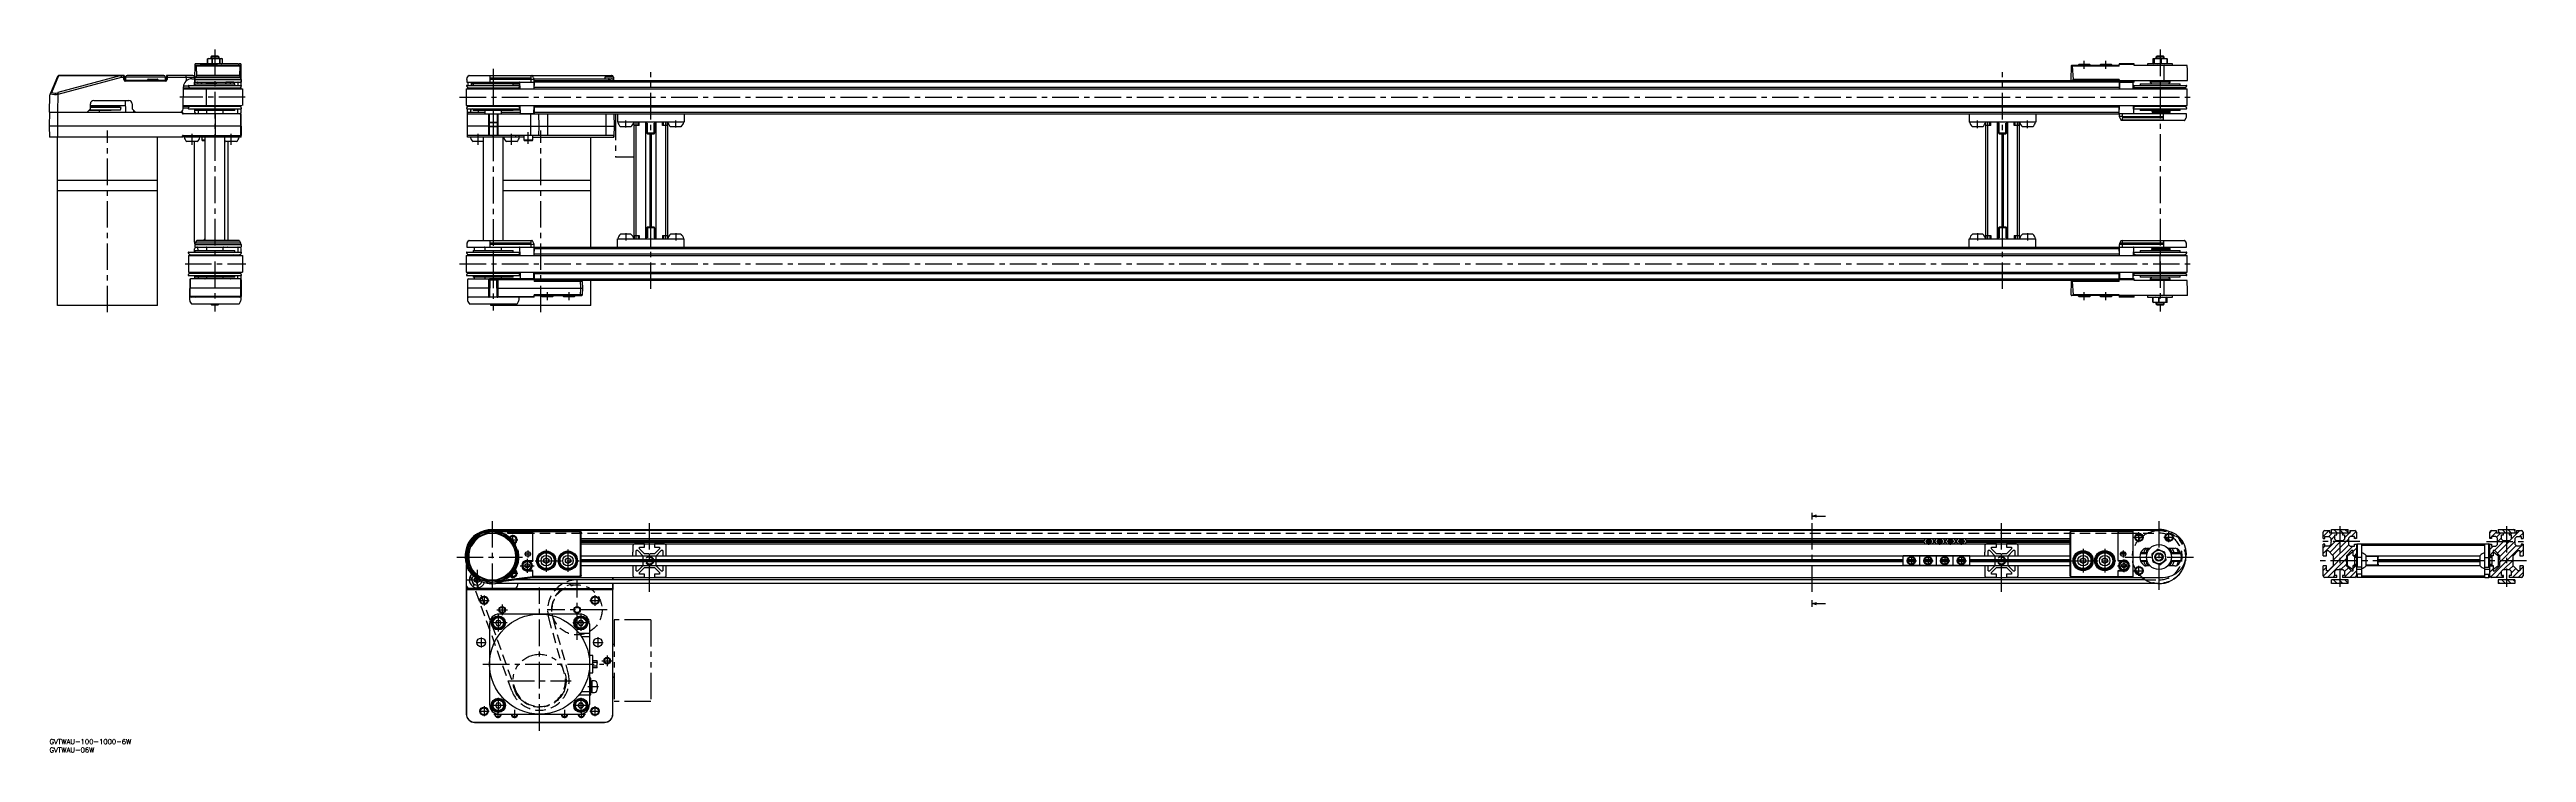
# Model space of a CAD drawing. Extents: x 0 to 1486, y -8 to 414.
import ezdxf

# ---------------------------------------------------------------- set-up
doc = ezdxf.new("R2010")
doc.units = 0
doc.header["$LTSCALE"] = 0.5
for name, pattern in [('CENTER', [50.8, 31.75, -6.35, 6.35, -6.35]), ('DASHED', [19.05, 12.7, -6.35]), ('PHANTOM', [63.5, 31.75, -6.35, 6.35, -6.35, 6.35, -6.35])]:
    doc.linetypes.add(name, pattern=pattern)
doc.layers.get('0').update_dxf_attribs({"linetype": 'CONTINUOUS'})
for name, color, linetype in [('MSM_CENTER', 1, 'CENTER'), ('MSM_CONTINUOUS', 7, 'CONTINUOUS'), ('MSM_DASHED', 4, 'DASHED'), ('MSM_IMAGINARY', 6, 'PHANTOM'), ('MSM_NARROW', 5, 'CONTINUOUS'), ('MSM_PART_NUMBER', 7, 'CONTINUOUS')]:
    doc.layers.add(name, color=color, linetype=linetype)
doc.styles.get("Standard").update_dxf_attribs({"font": 'txt.shx', "height": 3, "bigfont": 'bigfont.shx'})

msp = doc.modelspace()

# ---------------------------------------------------------------- linework, layer by layer
msp.add_line((337.7, 90.1), (250.3, 90.1))
for centre, radius, start, end in [((300.5, 124.5), 10.5, 177.6492, 180.3855), ((299.8, 124.5), 9.77, 177.5518, 180.4828), ((283, 123.5), 7.02, 357.9588, 2.0413), ((1265.5, 109.5), 16.2, 68.465, 90)]:
    msp.add_arc(centre, radius, start, end)
at = {"layer": 'MSM_CENTER'}
for p, q in [((99.2, 413.5), (99.2, 256.5)), ((266.2, 402), (266.2, 359)), ((1220.7, 402), (1220.7, 406.8)), ((1233.7, 402), (1233.7, 406.8)), ((1266.2, 413.5), (1266.2, 256.5)), ((360.7, 270), (360.7, 400)), ((1171.7, 270), (1171.7, 400)), ((117.4, 385), (78.2, 385)), ((246, 385), (1286.4, 385)), ((34.7, 256), (34.7, 365)), ((85.5, 356.3), (85.5, 363)), ((109, 356.3), (109, 363)), ((257.1, 356.3), (257.1, 363)), ((266.2, 362.5), (266.2, 257)), ((277.2, 356.3), (277.2, 363)), ((287.2, 357), (287.2, 364)), ((294.7, 256), (294.7, 365)), ((345.7, 366.7), (345.7, 371)), ((375.7, 366.7), (375.7, 371)), ((1156.7, 366.3), (1156.7, 371)), ((1186.7, 366.3), (1186.7, 371)), ((345.7, 303.3), (345.7, 299)), ((375.7, 303.3), (375.7, 299)), ((1156.7, 303.3), (1156.7, 299)), ((1186.7, 303.3), (1186.7, 299)), ((81.3, 285), (117.7, 285)), ((246, 285), (1286.4, 285)), ((298.7, 263.3), (298.7, 268)), ((311.7, 263.3), (311.7, 268)), ((1220.7, 263.3), (1220.7, 268)), ((1233.7, 263.3), (1233.7, 268)), ((265.5, 130.7), (265.5, 91)), ((275, 119.5), (281, 119.5)), ((278, 116.5), (278, 122.5)), ((360, 88.3), (360, 130.7)), ((1057.5, 88.3), (1057.5, 130.7)), ((1127.5, 116.5), (1127.5, 120.5)), ((1134, 116.5), (1134, 120.5)), ((1140.5, 116.5), (1140.5, 120.5)), ((1147, 116.5), (1147, 120.5)), ((1171, 88.3), (1171, 130.7)), ((1250.5, 121), (1256.5, 121)), ((1253.5, 118), (1253.5, 124)), ((1265.5, 130.7), (1265.5, 88.2)), ((1268.5, 121), (1274.5, 121)), ((1271.5, 118), (1271.5, 124)), ((1374, 127.7), (1374, 91.3)), ((1474, 127.7), (1474, 91.3)), ((244.3, 109.2), (283.7, 109.2)), ((285, 111), (289, 111)), ((286.5, 108.2), (286.5, 99.8)), ((287, 113), (287, 109)), ((291.3, 107), (317.7, 107)), ((298, 113.7), (298, 100.3)), ((311, 113.7), (311, 100.3)), ((1114, 107), (1120, 107)), ((1117, 110), (1117, 104)), ((1124, 107), (1130, 107)), ((1129.5, 118.5), (1125.5, 118.5)), ((1127, 110), (1127, 104)), ((1136, 118.5), (1132, 118.5)), ((1134, 107), (1140, 107)), ((1137, 110), (1137, 104)), ((1142.5, 118.5), (1138.5, 118.5)), ((1144, 107), (1150, 107)), ((1149, 118.5), (1145, 118.5)), ((1147, 110), (1147, 104)), ((1213, 107), (1239.7, 107)), ((1220, 114), (1220, 100)), ((1233, 114), (1233, 100)), ((1242, 111), (1246, 111)), ((1244, 113), (1244, 109)), ((1244.5, 107.8), (1244.5, 100.2)), ((1245, 109.2), (1286.9, 109.2)), ((1386, 118.5), (1362, 118.5)), ((1486, 107), (1362, 107)), ((1462, 118.5), (1486, 118.5)), ((250.5, 95.5), (262.5, 95.5)), ((256.5, 101.5), (256.5, 89.5)), ((275, 99.5), (281, 99.5)), ((278, 96.5), (278, 102.5)), ((282.3, 104), (290.7, 104)), ((294, 5), (294, 91)), ((316.5, 59.5), (316.5, 95.5)), ((1240.7, 104), (1248.3, 104)), ((1250.5, 101), (1256.5, 101)), ((1253.5, 98), (1253.5, 104)), ((257.7, 83.2), (263.7, 83.2)), ((260.7, 86.2), (260.7, 80.2)), ((268.3, 77.5), (274.7, 77.5)), ((269.2, 75), (269.2, 64.5)), ((271.5, 80.7), (271.5, 74.3)), ((334.5, 77.5), (298.5, 77.5)), ((318.7, 74.5), (318.7, 65)), ((324.1, 83.2), (330.4, 83.2)), ((327.2, 86.4), (327.2, 80)), ((259, 61), (259, 55)), ((274.5, 69.7), (264, 69.7)), ((323.5, 69.7), (314, 69.7)), ((329, 61.1), (329, 54.9)), ((256, 58), (262, 58)), ((260, 45), (332.5, 45)), ((325.9, 58), (332.1, 58)), ((331.3, 47), (337.7, 47)), ((334.5, 50.2), (334.5, 43.8)), ((275.1, 35), (312.9, 35)), ((323, 31.5), (329.4, 31.5)), ((257.7, 16.7), (263.7, 16.7)), ((260.7, 19.7), (260.7, 13.7)), ((273.7, 20.2), (264.7, 20.2)), ((266.5, 15), (271.5, 15)), ((269, 17.5), (269, 12.5)), ((269.2, 24.7), (269.2, 15.7)), ((276.5, 15), (281.5, 15)), ((279, 17.5), (279, 12.5)), ((306.5, 15), (311.5, 15)), ((309, 17.5), (309, 12.5)), ((323.2, 20.2), (314.2, 20.2)), ((316.5, 15), (321.5, 15)), ((318.7, 24.7), (318.7, 15.7)), ((319, 17.5), (319, 12.5)), ((324.2, 16.7), (330.2, 16.7)), ((327.2, 19.7), (327.2, 13.7))]:
    msp.add_line(p, q, dxfattribs=at)
at = {"layer": 'MSM_CONTINUOUS'}
for p, q in [((87.2, 404.5), (87, 395.5)), ((113.3, 405), (87.7, 405)), ((114.4, 404), (87.7, 404)), ((114.2, 403.5), (87.9, 403.5)), ((87.9, 403.5), (88.1, 397.8)), ((90.8, 404.2), (90.8, 405)), ((91, 404.2), (91, 404.8)), ((97, 404.8), (91, 404.8)), ((93.9, 404.8), (100.2, 404.8)), ((95.2, 408.2), (94.7, 408)), ((94.7, 408), (96.1, 408.2)), ((94.7, 408), (94.7, 405.2)), ((94.7, 408), (94.7, 408)), ((94.7, 405.2), (94.7, 408)), ((95.2, 405), (94.7, 405.2)), ((94.7, 405.2), (96.1, 405)), ((94.7, 405.2), (94.7, 405.2)), ((95.2, 408.2), (103.2, 408.2)), ((96.1, 408.2), (97.5, 408)), ((96.1, 405), (97.5, 405.2)), ((97.2, 409.5), (96.7, 409)), ((96.7, 409), (96.7, 408.2)), ((101.7, 409), (96.7, 409)), ((97, 404.8), (97, 404.8)), ((101.2, 409.5), (97.2, 409.5)), ((97.5, 405.2), (97.5, 408)), ((97.6, 408), (97.5, 408)), ((97.6, 405.2), (97.5, 405.2)), ((97.6, 408), (99.8, 408.2)), ((97.6, 408), (97.6, 405.2)), ((97.6, 405.2), (99.8, 405)), ((99.8, 408.2), (102.1, 408)), ((99.8, 405), (102.1, 405.2)), ((101.7, 409), (101.2, 409.5)), ((101.7, 408.2), (101.7, 409)), ((102.1, 408), (103, 408.2)), ((102.1, 405.2), (102.1, 408)), ((102.1, 408), (102.1, 408)), ((102.1, 408), (102.1, 405.2)), ((102.1, 405.2), (102.1, 405.2)), ((102.1, 405.2), (103, 405)), ((103, 408.2), (103.8, 408)), ((103, 405), (103.8, 405.2)), ((103.8, 408), (103.2, 408.2)), ((103.2, 405), (103.8, 405.2)), ((103.8, 405.2), (103.8, 408)), ((114.4, 405), (113.8, 405)), ((114.2, 403.5), (113.9, 397.8)), ((114.9, 403.5), (114.9, 404.5)), ((115, 395), (114.9, 403.5)), ((1212.8, 403.5), (1212.7, 395.5)), ((1241.7, 404), (1213.3, 404)), ((1241.7, 403.5), (1213.5, 403.5)), ((1213.5, 403.5), (1214, 395.5)), ((1217.6, 404.8), (1223.8, 404.8)), ((1230.6, 404.8), (1236.8, 404.8)), ((1250.7, 405), (1241.7, 405)), ((1241.7, 405), (1241.7, 404.5)), ((1241.7, 403.5), (1241.7, 404.5)), ((1250.7, 404.5), (1241.7, 404.5)), ((1250.7, 404), (1250.7, 405)), ((1282.5, 404), (1250.7, 404)), ((1258.7, 405), (1258.7, 404)), ((1273.7, 405), (1258.7, 405)), ((1261.9, 408), (1262.2, 408.2)), ((1261.9, 408), (1261.9, 405.2)), ((1261.9, 405.2), (1262.2, 405)), ((1262.2, 408.2), (1262.6, 408)), ((1262.2, 408.2), (1270.2, 408.2)), ((1262.2, 405), (1262.6, 405.2)), ((1262.6, 408), (1264.8, 408.2)), ((1262.6, 408), (1262.6, 405.2)), ((1262.6, 408), (1262.6, 408)), ((1262.6, 405.2), (1262.6, 408)), ((1262.6, 405.2), (1262.6, 405.2)), ((1262.6, 405.2), (1264.8, 405)), ((1264.2, 409.5), (1263.7, 409)), ((1263.7, 409), (1263.7, 408.2)), ((1268.7, 409), (1263.7, 409)), ((1268.2, 409.5), (1264.2, 409.5)), ((1264.8, 408.2), (1266.9, 408)), ((1264.8, 405), (1266.9, 405.2)), ((1266.9, 408), (1268.7, 408.2)), ((1266.9, 405.2), (1266.9, 408)), ((1266.9, 408), (1266.9, 408)), ((1266.9, 408), (1266.9, 405.2)), ((1266.9, 405.2), (1266.9, 405.2)), ((1266.9, 405.2), (1268.7, 405)), ((1268.7, 409), (1268.2, 409.5)), ((1268.7, 408.2), (1268.7, 409)), ((1268.7, 408.2), (1270.5, 408)), ((1268.7, 405), (1270.5, 405.2)), ((1268.7, 395), (1268.7, 404)), ((1270.5, 408), (1270.2, 408.2)), ((1270.5, 405.2), (1270.2, 405)), ((1270.5, 405.2), (1270.5, 408)), ((1270.5, 408), (1270.5, 408)), ((1270.5, 408), (1270.5, 405.2)), ((1270.5, 405.2), (1270.5, 405.2)), ((1273.7, 404), (1273.7, 405)), ((1282.6, 401.3), (1282.5, 404)), ((1282.7, 395), (1282.6, 401.3)), ((0.2, 386.2), (0.6, 387)), ((0.2, 386.2), (0.3, 386.6)), ((0.3, 386.6), (0.6, 387.3)), ((4.8, 397.4), (0.6, 387.3)), ((1.3, 387.8), (5.5, 397.9)), ((42.9, 397.9), (5, 387.7)), ((5, 387.7), (5.2, 386.8)), ((5, 376), (5.2, 386.8)), ((5.2, 386.8), (43.2, 397)), ((5.5, 397.9), (42.9, 397.9)), ((44.5, 398), (5.7, 398)), ((43.2, 398), (43.2, 397)), ((43.2, 397), (45, 397)), ((44.5, 395.5), (44.5, 398)), ((44.5, 395.5), (45, 395.5)), ((45, 397.5), (45, 397)), ((45, 395.5), (45, 397)), ((45.6, 397), (45.5, 395)), ((69.5, 395), (45.5, 395)), ((45.5, 395), (45.5, 394.5)), ((69.5, 394.5), (45.5, 394.5)), ((69.5, 397), (45.6, 397)), ((68.5, 398), (46.6, 398)), ((59, 395.5), (59, 395.6)), ((59.2, 395.8), (64.8, 395.8)), ((65, 395.5), (65, 395.6)), ((69.5, 395), (69.5, 397)), ((69.5, 394.5), (69.5, 395)), ((70.1, 397.5), (70, 395.5)), ((70, 395.5), (70.5, 395.5)), ((70.1, 397), (87, 397)), ((70.6, 398), (70.5, 395.5)), ((86, 398), (70.6, 398)), ((80.1, 378), (80.3, 391.1)), ((83.3, 391.5), (80.3, 391.5)), ((80.3, 390.5), (114.7, 390.5)), ((80.3, 390), (115.7, 390)), ((82.1, 394.8), (82, 398)), ((82.5, 390), (82.5, 390.5)), ((83.4, 392), (115, 392)), ((83.7, 390), (83.7, 390.5)), ((83.9, 390.5), (83.9, 390)), ((84.5, 390.5), (84.5, 390.5)), ((85.2, 390.5), (85.2, 390)), ((85.3, 396), (87, 396)), ((87, 397), (87, 396)), ((87, 395.5), (87, 395)), ((87, 395), (87, 394.5)), ((87, 392), (87, 394)), ((87.2, 395.6), (87.1, 394)), ((87.1, 394), (114.9, 394)), ((87.2, 395.6), (114.9, 395.6)), ((87.2, 393), (87.2, 392)), ((87.2, 393), (111.2, 393)), ((88.1, 397.8), (87.4, 396.5)), ((114.6, 396.5), (87.4, 396.5)), ((87.8, 390.5), (87.8, 390)), ((88.1, 397.8), (113.9, 397.8)), ((113.5, 398), (88.6, 398)), ((91.4, 393.8), (89, 393.8)), ((89.1, 393), (89, 393.8)), ((89.5, 394), (89.5, 393.8)), ((91.5, 390.5), (91.5, 390)), ((94, 394), (94, 393)), ((94, 390), (94, 380)), ((94.1, 393), (94.1, 393.6)), ((94.1, 393), (94.1, 393.6)), ((94.3, 393.8), (99.7, 393.8)), ((94.5, 394), (94.5, 393.8)), ((95, 394), (94.8, 393.8)), ((99.2, 393.8), (99, 394)), ((99.5, 393.8), (99.5, 394)), ((99.9, 393.6), (99.9, 393)), ((100, 393), (100, 394)), ((100, 393), (100, 393.6)), ((110.5, 393.9), (105.7, 393.9)), ((105.7, 393), (105.7, 393.9)), ((105.8, 393.9), (105.8, 393)), ((106.8, 394), (106.8, 393.9)), ((107, 394), (107, 393.9)), ((107, 394), (107, 394)), ((110, 394), (107, 394)), ((107, 390), (107, 390.5)), ((108.5, 393), (108.5, 393.9)), ((110, 393.9), (110, 394)), ((110, 394), (110, 394)), ((110.2, 393.9), (110.2, 394)), ((113, 393.8), (110.6, 393.8)), ((110.7, 390), (110.7, 390.5)), ((111.2, 392), (111.2, 393)), ((112.5, 394), (112.5, 393.8)), ((113, 393.8), (113, 392)), ((113.3, 390), (113.3, 390.5)), ((113.9, 397.8), (114.6, 396.5)), ((114.6, 390), (114.6, 390.5)), ((114.7, 390.5), (114.7, 390)), ((114.9, 395.6), (114.9, 394)), ((114.9, 391), (115, 391)), ((115, 395), (115, 394.5)), ((115, 392), (115, 394)), ((115, 391), (115, 391.3)), ((115.7, 390), (115.7, 380)), ((250, 390), (250, 380)), ((250, 390), (1282.4, 390)), ((250.3, 395.6), (250.6, 396.5)), ((250.3, 395.6), (250.3, 394)), ((250.3, 394), (290.7, 394)), ((250.4, 392), (282, 392)), ((250.6, 396.5), (251.3, 397.8)), ((250.8, 390.5), (250.8, 390)), ((250.8, 390.5), (282.3, 390.5)), ((251, 394), (251, 392)), ((251, 390.5), (251, 390.7)), ((251.8, 398), (337.3, 398)), ((252.1, 390.5), (252.1, 390)), ((253.3, 394), (253, 392)), ((253, 394), (253, 392)), ((254, 394), (254, 393)), ((282.2, 393), (254, 393)), ((254.2, 393), (254.2, 392)), ((254.8, 390.5), (254.8, 390)), ((258.5, 390.5), (258.5, 390)), ((264.2, 398), (264.2, 394)), ((289.7, 397.8), (264.2, 397.8)), ((264.2, 396.5), (288.7, 396.5)), ((288.7, 395.6), (264.2, 395.6)), ((266.2, 394), (266.2, 380)), ((273.9, 390), (273.9, 390.5)), ((277.6, 390), (277.6, 390.5)), ((278.2, 392), (278.2, 393)), ((282.2, 392.7), (278.2, 392.7)), ((280.3, 390), (280.3, 390.5)), ((281.6, 390), (281.6, 390.5)), ((281.9, 391.2), (282.2, 391.2)), ((290.7, 393.8), (282.2, 393.8)), ((282.3, 390), (282.2, 393.8)), ((282.7, 394), (282.7, 393.8)), ((288.7, 398), (288.7, 396.5)), ((288.7, 396.5), (288.7, 395.6)), ((288.7, 395.6), (288.7, 394)), ((290.4, 396.5), (289.7, 397.8)), ((290.2, 394), (290.2, 393.8)), ((290.3, 396.5), (290.4, 396.5)), ((290.4, 396.5), (290.7, 395.6)), ((290.6, 396), (337.1, 396)), ((290.7, 393.8), (290.6, 390)), ((290.7, 394), (290.7, 395.6)), ((290.7, 395), (1282.7, 395)), ((290.7, 390), (290.7, 395)), ((290.7, 394), (290.7, 394)), ((290.7, 394), (290.7, 394)), ((1250.7, 394), (290.7, 394)), ((290.7, 393), (290.7, 393)), ((290.7, 391), (1241.7, 391)), ((333.3, 398), (333.3, 397)), ((333.4, 396), (333.3, 397)), ((335.4, 396), (335.4, 395)), ((338.3, 397), (338.4, 395)), ((1241.7, 395.5), (1214, 395.5)), ((1241.7, 395.5), (1241.7, 394)), ((1241.7, 395), (1241.7, 390)), ((1241.7, 394.5), (1250.7, 394.5)), ((1242, 390), (1242, 393.8)), ((1249.9, 393.8), (1242, 393.8)), ((1249.9, 393.8), (1249.9, 390)), ((1250.4, 392), (1282, 392)), ((1250.7, 394), (1250.7, 395)), ((1250.7, 390.5), (1250.7, 390)), ((1281.7, 390.5), (1250.7, 390.5)), ((1251.5, 390.5), (1251.5, 390)), ((1253.7, 390.5), (1253.7, 390)), ((1254.2, 393), (1254.2, 392)), ((1254.2, 393), (1278.2, 393)), ((1257, 390.5), (1257, 390)), ((1260.2, 395), (1260.2, 394)), ((1260.2, 394), (1261.2, 393)), ((1272.2, 394), (1260.2, 394)), ((1266.2, 390), (1266.2, 380)), ((1271.2, 393), (1272.2, 394)), ((1272.2, 394), (1272.2, 395)), ((1272.4, 390), (1272.4, 390.5)), ((1276.4, 390), (1276.4, 390.5)), ((1278.2, 392), (1278.2, 393)), ((1279.4, 390), (1279.4, 390.5)), ((1281.3, 390), (1281.3, 390.5)), ((1281.7, 390), (1281.7, 390.5)), ((1282.4, 380), (1282.4, 390)), ((0, 376), (0.2, 386.2)), ((0, 367.5), (0.2, 376)), ((0, 376), (79.7, 376)), ((5, 361), (5, 376)), ((22.5, 376), (24.5, 378)), ((37, 377), (23.5, 377)), ((23.8, 377.3), (42.6, 377.3)), ((24.5, 378), (24.5, 381)), ((24.5, 380), (45.4, 380)), ((40.5, 379.5), (24.5, 379.5)), ((43, 378.8), (24.5, 378.8)), ((26.5, 383), (47.5, 383)), ((30, 376), (30, 377)), ((32.7, 379.5), (32.7, 380)), ((36.4, 379.5), (36.4, 380)), ((37, 377), (37, 377.3)), ((39.1, 379.5), (39.1, 380)), ((40.4, 379.5), (40.4, 380)), ((43, 378.8), (40.5, 379.5)), ((42.6, 377.3), (43, 378.8)), ((45.4, 383), (45.5, 376)), ((49.5, 381), (49.5, 378)), ((49.5, 378), (51.5, 376)), ((50.6, 376), (50.6, 376.9)), ((79.7, 375.2), (79.6, 376)), ((79.7, 375.2), (79.9, 375.2)), ((79.9, 375.2), (79.9, 375.8)), ((114.9, 375), (80, 375)), ((80.1, 380), (115.4, 380)), ((80.1, 379.5), (114.7, 379.5)), ((80.1, 378.5), (83.3, 378.5)), ((82.5, 379.5), (82.5, 380)), ((83.4, 378), (115, 378)), ((83.7, 379.5), (83.7, 380)), ((83.9, 380), (83.9, 379.5)), ((84.5, 379.5), (84.5, 379.5)), ((85.2, 380), (85.2, 379.5)), ((87, 378), (87, 376)), ((87.2, 378), (87.2, 377)), ((111.2, 377), (87.2, 377)), ((87.8, 380), (87.8, 379.5)), ((89.4, 375.2), (89.3, 377)), ((89.4, 375.2), (93.4, 375.2)), ((91.5, 380), (91.5, 379.5)), ((92.4, 375), (92.4, 375.2)), ((94.2, 377), (94.2, 375)), ((99.5, 361), (99.5, 375)), ((104.2, 375), (104.2, 377)), ((107, 379.5), (107, 380)), ((108.7, 375.2), (112.7, 375.2)), ((109.7, 375.2), (109.7, 375)), ((110.7, 379.5), (110.7, 380)), ((111.2, 377), (111.2, 378)), ((112.8, 378), (112.7, 375.2)), ((113.3, 379.5), (113.3, 380)), ((114.6, 379.5), (114.6, 380)), ((114.7, 380), (114.7, 379.5)), ((114.8, 367.5), (114.7, 375)), ((114.8, 367.5), (114.7, 375)), ((115, 379), (114.9, 379)), ((114.9, 374.1), (114.9, 375)), ((115, 367.5), (114.9, 375)), ((115, 378.7), (115, 379)), ((115, 376), (115, 378)), ((250, 380), (1282.4, 380)), ((250.4, 378), (282, 378)), ((250.7, 376), (250.7, 378)), ((250.7, 376), (261.2, 376)), ((250.7, 367.5), (250.8, 375)), ((250.8, 380), (250.8, 379.5)), ((250.8, 379.2), (250.8, 380)), ((250.8, 379.5), (282.5, 379.5)), ((250.8, 375.2), (250.8, 376)), ((250.8, 376), (251, 375.8)), ((250.8, 375.2), (251, 375.2)), ((250.8, 375), (1241.7, 375)), ((251, 375.2), (251, 375.8)), ((252.1, 380), (252.1, 379.5)), ((252.7, 376), (252.7, 378)), ((254.2, 378), (254.2, 377)), ((278.2, 377), (254.2, 377)), ((254.8, 380), (254.8, 379.5)), ((255.2, 379.5), (255.2, 379.5)), ((257.1, 377), (257.1, 376)), ((258.5, 380), (258.5, 379.5)), ((261.2, 377), (261.2, 375)), ((263.5, 367.5), (263.5, 375)), ((263.7, 362), (263.7, 375)), ((263.9, 362), (263.9, 375)), ((268.5, 375), (268.5, 362)), ((268.7, 362), (268.7, 375)), ((268.9, 375), (268.9, 362)), ((271.2, 375), (271.2, 377)), ((271.2, 376), (282.5, 376)), ((273.9, 379.5), (273.9, 380)), ((277.6, 379.5), (277.6, 380)), ((278.2, 377), (278.2, 378)), ((278.2, 377.3), (282.5, 377.3)), ((280.3, 379.5), (280.3, 380)), ((281.6, 379.5), (281.6, 380)), ((282.5, 378.8), (281.9, 378.8)), ((282.5, 375.2), (282.4, 380)), ((282.5, 375.2), (290.4, 375.2)), ((288.7, 362), (288.7, 375)), ((290.5, 380), (290.4, 375.2)), ((290.4, 376), (1241.7, 376)), ((290.7, 380), (290.7, 375)), ((1241.7, 379), (290.7, 379)), ((293.7, 367.5), (293.6, 375)), ((298.7, 375), (298.7, 362)), ((333.7, 375), (333.7, 362)), ((338.6, 375), (338.7, 367.5)), ((340.7, 375), (340.7, 370)), ((380.7, 375), (380.7, 370)), ((1151.7, 375), (1151.7, 370)), ((1191.7, 375), (1191.7, 370)), ((1241.7, 375), (1241.8, 380)), ((1241.7, 375), (1241.7, 380)), ((1241.7, 375.2), (1250.2, 375.2)), ((1241.7, 375), (1241.7, 375)), ((1241.7, 375), (1241.7, 373.4)), ((1282.1, 375), (1241.7, 375)), ((1242, 372.5), (1242.7, 371.3)), ((1242.2, 375), (1242.2, 375.2)), ((1243.7, 373.4), (1243.7, 375)), ((1243.7, 373.4), (1268.2, 373.4)), ((1243.7, 373.4), (1243.7, 372.5)), ((1268.2, 372.5), (1243.7, 372.5)), ((1243.7, 371), (1243.7, 372.5)), ((1249.7, 375), (1249.7, 375.2)), ((1250.1, 380), (1250.2, 375.2)), ((1250.4, 378), (1282, 378)), ((1250.7, 380), (1250.7, 379.5)), ((1250.7, 379.5), (1281.7, 379.5)), ((1251.5, 380), (1251.5, 379.5)), ((1253.7, 380), (1253.7, 379.5)), ((1254.2, 378), (1254.2, 377)), ((1278.2, 377), (1254.2, 377)), ((1257, 380), (1257, 379.5)), ((1261.5, 376.9), (1261.2, 376.7)), ((1261.4, 376.4), (1261.2, 376.7)), ((1261.4, 376.5), (1261.4, 375.7)), ((1261.4, 376.5), (1272.2, 376.5)), ((1261.4, 375.7), (1272.2, 375.7)), ((1261.5, 377), (1262.5, 376.8)), ((1261.5, 377), (1263.5, 376.5)), ((1261.5, 376.9), (1263.1, 376.5)), ((1262.2, 377), (1262.2, 376.9)), ((1262.2, 376.5), (1262.4, 376.7)), ((1262.2, 376.6), (1262.7, 376.6)), ((1262.2, 376.6), (1262.3, 376.5)), ((1262.2, 375.7), (1262.2, 375)), ((1262.5, 376.8), (1263.7, 376.5)), ((1263.3, 376.6), (1267.9, 376.6)), ((1263.9, 376.5), (1264.3, 376.6)), ((1264.7, 376.5), (1265.3, 376.6)), ((1265.3, 376.5), (1265.9, 376.6)), ((1270.1, 377), (1267.3, 376.5)), ((1270.1, 376.9), (1267.8, 376.5)), ((1268, 376.5), (1269.3, 376.7)), ((1268.2, 376.5), (1268.4, 376.5)), ((1268.2, 371), (1268.2, 375)), ((1268.4, 376.6), (1268.8, 376.5)), ((1268.6, 376.6), (1269.7, 376.6)), ((1269.3, 376.7), (1270.1, 376.9)), ((1269.3, 376.7), (1270, 376.5)), ((1269.5, 376.6), (1269.9, 376.5)), ((1270.2, 377), (1270.2, 377)), ((1270.2, 375), (1270.2, 375.7)), ((1272.2, 375.7), (1272.2, 376.5)), ((1272.4, 379.5), (1272.4, 380)), ((1276.4, 379.5), (1276.4, 380)), ((1278.2, 377), (1278.2, 378)), ((1279.4, 379.5), (1279.4, 380)), ((1281.1, 371.2), (1281.8, 372.5)), ((1281.3, 379.5), (1281.3, 380)), ((1281.7, 379.5), (1281.7, 380)), ((1282.1, 373.4), (1282.1, 375)), ((114.8, 367.5), (0, 367.5)), ((0.1, 361), (0, 367.5)), ((80, 361), (0, 361)), ((4.7, 260), (4.7, 361)), ((64.7, 260), (64.7, 361)), ((79.7, 361), (79.7, 361.8)), ((79.7, 361.8), (79.9, 361.8)), ((79.9, 361.2), (79.9, 361.8)), ((80.1, 362), (115, 362)), ((80.5, 361), (80.5, 362)), ((115, 361), (80.5, 361)), ((88.7, 358.3), (82.4, 358.3)), ((82.5, 361), (82.5, 362)), ((87, 298), (87, 358.3)), ((91.3, 361), (91.3, 359.3)), ((91.3, 359.3), (91.6, 359)), ((91.3, 359.3), (93.2, 359.3)), ((91.6, 359), (93.2, 359)), ((93.2, 361), (93.2, 299)), ((105.2, 299), (105.2, 361)), ((112.2, 358.3), (105.9, 358.3)), ((107, 358.3), (107, 299)), ((114.7, 362), (114.8, 367.5)), ((114.7, 362), (114.8, 367.5)), ((114.8, 367.5), (115, 367.5)), ((115, 367.5), (114.9, 362)), ((115, 361), (115, 362)), ((263.7, 367.5), (250.7, 367.5)), ((250.8, 362), (250.7, 367.5)), ((250.7, 361), (250.7, 362)), ((338.6, 362), (250.7, 362)), ((284.5, 361), (250.7, 361)), ((260.2, 358.3), (254.1, 358.3)), ((260.2, 361), (260.2, 299)), ((263.5, 362), (263.5, 367.5)), ((268.7, 369.7), (263.7, 369.7)), ((263.7, 367.3), (268.7, 367.3)), ((268.5, 369.5), (263.9, 369.5)), ((263.9, 367.5), (268.5, 367.5)), ((266.2, 361), (266.2, 362)), ((268.7, 367.5), (338.7, 367.5)), ((272.2, 299), (272.2, 361)), ((280.3, 358.3), (274.1, 358.3)), ((279.7, 361), (279.7, 362)), ((281.7, 361), (281.7, 362)), ((284.5, 362), (284.5, 359.3)), ((284.5, 359.3), (284.7, 359)), ((284.5, 359.3), (290, 359.3)), ((284.7, 359), (289.7, 359)), ((289.7, 359), (290, 359.3)), ((290, 359.3), (290, 362)), ((290, 361), (338.6, 361)), ((293.6, 362), (293.7, 367.5)), ((324.7, 295), (324.7, 361)), ((338.4, 361.8), (338.4, 361.2)), ((338.4, 361.8), (338.6, 361.8)), ((338.4, 361.2), (338.6, 361)), ((338.7, 367.5), (338.6, 361.8)), ((338.6, 361.8), (338.6, 361)), ((380.7, 370), (340.7, 370)), ((342.6, 367.3), (348.8, 367.3)), ((350.7, 300), (350.7, 370)), ((351.7, 370), (351.7, 300)), ((357.7, 300), (357.7, 370)), ((360.2, 363), (360.2, 307)), ((360.7, 363), (360.7, 307)), ((361.2, 307), (361.2, 363)), ((363.7, 370), (363.7, 300)), ((369.7, 300), (369.7, 370)), ((370.7, 370), (370.7, 300)), ((372.6, 367.3), (378.8, 367.3)), ((1191.7, 370), (1151.7, 370)), ((1153.6, 367.3), (1159.8, 367.3)), ((1161.7, 300), (1161.7, 370)), ((1162.7, 370), (1162.7, 300)), ((1168.7, 300), (1168.7, 370)), ((1171.2, 363), (1171.2, 307)), ((1171.7, 363), (1171.7, 307)), ((1172.2, 307), (1172.2, 363)), ((1174.7, 370), (1174.7, 300)), ((1180.7, 300), (1180.7, 370)), ((1181.7, 370), (1181.7, 300)), ((1183.6, 367.3), (1189.8, 367.3)), ((1242.7, 371.3), (1268.2, 371.3)), ((1280.6, 371), (1243.1, 371)), ((64.7, 335), (4.7, 335)), ((64.7, 328.7), (4.7, 328.7)), ((324.7, 335), (272.2, 335)), ((324.7, 328.7), (272.2, 328.7)), ((87, 298), (87.1, 295.5)), ((87, 298), (87.7, 298)), ((88.1, 298.7), (87.4, 297.5)), ((87.4, 297.5), (114.6, 297.5)), ((88.1, 298.7), (113.9, 298.7)), ((113.5, 299), (88.6, 299)), ((113.9, 298.7), (114.6, 297.5)), ((250.6, 297.5), (251.3, 298.8)), ((251.8, 299), (289.3, 299)), ((264.2, 299), (264.2, 295)), ((289.7, 298.7), (264.2, 298.7)), ((264.2, 297.5), (288.7, 297.5)), ((288.7, 299), (288.7, 297.5)), ((288.7, 297.5), (288.7, 296.6)), ((290.4, 297.5), (289.7, 298.7)), ((290.3, 297.5), (290.4, 297.5)), ((290.7, 296.6), (290.4, 297.5)), ((340.7, 295), (340.7, 300)), ((340.7, 300), (380.7, 300)), ((348.8, 302.8), (342.6, 302.8)), ((378.8, 302.8), (372.6, 302.8)), ((380.7, 295), (380.7, 300)), ((1151.7, 295), (1151.7, 300)), ((1151.7, 300), (1191.7, 300)), ((1159.8, 302.8), (1153.6, 302.8)), ((1189.8, 302.8), (1183.6, 302.8)), ((1191.7, 295), (1191.7, 300)), ((1242.7, 298.7), (1242, 297.5)), ((1242, 297.5), (1268.2, 297.5)), ((1268.2, 298.7), (1242.7, 298.7)), ((1243.7, 299), (1280.6, 299)), ((1243.7, 297.5), (1243.7, 299)), ((1268.2, 299), (1268.2, 295)), ((1268.2, 299), (1268.2, 295)), ((1281.1, 298.7), (1281.8, 297.5)), ((83.3, 290), (83.3, 280)), ((83.3, 290), (115.7, 290)), ((83.4, 292), (115, 292)), ((83.9, 290.5), (83.9, 290)), ((83.9, 290.5), (114.6, 290.5)), ((85.2, 290.5), (85.2, 290)), ((87, 292), (87, 294)), ((87.2, 296.6), (87.1, 295)), ((87.1, 295.5), (87.1, 295.5)), ((87.1, 295), (114.9, 295)), ((87.2, 296.6), (114.9, 296.6)), ((87.2, 293), (87.2, 292)), ((87.2, 293), (111.2, 293)), ((87.8, 290.5), (87.8, 290)), ((93.6, 294.8), (89, 294.8)), ((89.1, 293), (89, 294.8)), ((89.5, 295), (89.5, 294.8)), ((91.5, 290.5), (91.5, 290)), ((92.4, 295), (92.4, 294.8)), ((94.2, 294.8), (94.2, 293)), ((104.2, 293), (104.2, 294.8)), ((107, 290), (107, 290.5)), ((113, 294.8), (108.5, 294.8)), ((109.7, 295), (109.7, 294.8)), ((110.6, 290.5), (110.8, 290.7)), ((110.7, 290), (110.7, 290.5)), ((111.2, 292), (111.2, 293)), ((112.5, 295), (112.5, 294.8)), ((113, 294.8), (113, 292)), ((113.3, 290), (113.3, 290.5)), ((114.6, 290), (114.6, 290.5)), ((114.9, 296.6), (114.9, 295)), ((114.9, 291), (115, 291)), ((115, 292), (115, 294)), ((115, 291), (115, 291.3)), ((115.7, 290), (115.7, 280)), ((250, 290), (250, 280)), ((250, 290), (1282.4, 290)), ((250.3, 296.6), (250.3, 295)), ((250.3, 295), (290.7, 295)), ((250.4, 292), (282, 292)), ((250.8, 290.5), (250.8, 290)), ((281.6, 290.5), (250.8, 290.5)), ((252.1, 290.5), (252.1, 290)), ((254.2, 293), (254.2, 292)), ((254.2, 293), (278.2, 293)), ((254.7, 295), (254.7, 293)), ((254.8, 290.5), (254.8, 290)), ((258.5, 290.5), (258.5, 290)), ((261.2, 294.8), (261.2, 293)), ((288.7, 296.6), (264.2, 296.6)), ((266.2, 290), (266.2, 280)), ((271.2, 293), (271.2, 294.8)), ((273.9, 290), (273.9, 290.5)), ((277.6, 290), (277.6, 290.5)), ((278.2, 292), (278.2, 293)), ((280.3, 290), (280.3, 290.5)), ((281.6, 290), (281.6, 290.5)), ((290.7, 294.8), (282.2, 294.8)), ((282.3, 290), (282.2, 294.8)), ((282.7, 295), (282.7, 294.8)), ((288.7, 296.6), (288.7, 295)), ((290.2, 294.8), (290.2, 295)), ((290.7, 294.8), (290.6, 290)), ((290.7, 295), (290.7, 296.6)), ((290.7, 295), (290.7, 295)), ((290.7, 295), (290.7, 295)), ((290.7, 295), (1241.7, 295)), ((290.7, 290), (290.7, 295)), ((1241.7, 294), (290.7, 294)), ((290.7, 291), (1241.7, 291)), ((340.7, 295), (380.7, 295)), ((1241.7, 296.6), (1241.7, 295)), ((1241.7, 295), (1241.7, 295)), ((1241.7, 295), (1241.7, 295)), ((1241.7, 295), (1282.1, 295)), ((1241.7, 295), (1241.7, 290)), ((1241.7, 294.8), (1241.7, 295)), ((1250.2, 294.8), (1241.7, 294.8)), ((1241.8, 290), (1241.7, 294.8)), ((1242.2, 295), (1242.2, 294.8)), ((1243.7, 295), (1243.7, 296.6)), ((1268.2, 296.6), (1243.7, 296.6)), ((1249.7, 295), (1249.7, 294.8)), ((1250.2, 294.8), (1250.1, 290)), ((1250.4, 292), (1282, 292)), ((1250.8, 290.5), (1250.8, 290)), ((1250.8, 290.5), (1281.6, 290.5)), ((1252.1, 290.5), (1252.1, 290)), ((1254.2, 293), (1254.2, 292)), ((1254.2, 293), (1278.2, 293)), ((1254.8, 290.5), (1254.8, 290)), ((1258.5, 290.5), (1258.5, 290)), ((1261.2, 294), (1261.2, 293.8)), ((1261.7, 294), (1261.2, 294)), ((1261.2, 294), (1261.4, 293.6)), ((1261.2, 293.8), (1261.4, 293.5)), ((1261.3, 294), (1261.3, 294.3)), ((1272.2, 294.3), (1261.3, 294.3)), ((1261.3, 293.5), (1261.3, 293.7)), ((1272.2, 293.5), (1261.3, 293.5)), ((1261.4, 293.6), (1262.1, 293.3)), ((1261.4, 293.5), (1262.2, 293.2)), ((1261.7, 293.5), (1261.7, 294.3)), ((1262.1, 293.3), (1263.4, 293.1)), ((1262.2, 295), (1262.2, 294.3)), ((1262.2, 293.2), (1262.2, 293)), ((1262.2, 293.2), (1263.4, 293)), ((1262.8, 293.5), (1263.1, 293.4)), ((1262.8, 293.5), (1263.9, 293.3)), ((1262.9, 293.5), (1263.1, 293.4)), ((1263.1, 293.4), (1263.2, 293.4)), ((1263.2, 293.5), (1263.7, 293.4)), ((1264.8, 293.4), (1263.2, 293.4)), ((1263.4, 293.1), (1265.9, 293.5)), ((1263.4, 293), (1265.9, 293.4)), ((1263.4, 293.1), (1263.9, 293.3)), ((1263.9, 293.3), (1265.4, 293.5)), ((1265.9, 293.4), (1266.4, 293.5)), ((1269.7, 293.4), (1265.9, 293.4)), ((1266.1, 293.4), (1266.6, 293.5)), ((1266.2, 280), (1266.2, 290)), ((1266.7, 293.4), (1267.3, 293.5)), ((1269.4, 293.5), (1269.7, 293.4)), ((1269.7, 293.4), (1270.2, 293.2)), ((1269.9, 293.5), (1270.8, 293.2)), ((1270.2, 294.3), (1270.2, 295)), ((1270.9, 293.3), (1270.2, 293.5)), ((1270.2, 293), (1270.2, 293.2)), ((1271.2, 293), (1270.2, 293.2)), ((1270.7, 293.5), (1271.1, 293.3)), ((1270.8, 293.2), (1271.2, 293)), ((1271.2, 293.1), (1270.9, 293.3)), ((1271.1, 293.3), (1271.2, 293.1)), ((1271.2, 293), (1271.2, 293.1)), ((1271.2, 293), (1271.2, 293.1)), ((1272.2, 293.5), (1272.2, 294.3)), ((1273.9, 290), (1273.9, 290.5)), ((1277.6, 290), (1277.6, 290.5)), ((1278.2, 292), (1278.2, 293)), ((1280.3, 290), (1280.3, 290.5)), ((1281.6, 290), (1281.6, 290.5)), ((1282.1, 295), (1282.1, 296.6)), ((1282.4, 280), (1282.4, 290)), ((83.3, 280), (115.7, 280)), ((83.4, 278), (115, 278)), ((83.9, 280), (83.9, 279.5)), ((83.9, 279.5), (114.6, 279.5)), ((84.1, 275.5), (83.9, 265)), ((84.1, 265.2), (84.3, 275.5)), ((84.4, 275.5), (84.3, 270.5)), ((114.8, 270.5), (84.3, 270.5)), ((84.4, 265.5), (84.3, 270.5)), ((114.4, 276), (84.6, 276)), ((85.2, 280), (85.2, 279.5)), ((87, 278), (87, 276)), ((87.2, 278), (87.2, 277)), ((111.2, 277), (87.2, 277)), ((87.8, 280), (87.8, 279.5)), ((89.4, 276.2), (89.3, 277)), ((89.4, 276.2), (93.4, 276.2)), ((91.5, 280), (91.5, 279.5)), ((92.4, 276), (92.4, 276.2)), ((94.2, 277), (94.2, 276)), ((104.2, 276), (104.2, 277)), ((107, 279.5), (107, 280)), ((108.7, 276.2), (112.7, 276.2)), ((109.7, 276.2), (109.7, 276)), ((110.7, 279.5), (110.7, 280)), ((111.2, 277), (111.2, 278)), ((112.7, 278), (112.7, 276.2)), ((113.3, 279.5), (113.3, 280)), ((114.6, 279.5), (114.6, 280)), ((114.8, 270.5), (114.7, 275.5)), ((114.7, 275.5), (114.8, 270.5)), ((114.7, 265.5), (114.8, 270.5)), ((114.9, 265), (114.8, 275.5)), ((114.8, 270.5), (115, 270.5)), ((115, 279), (114.9, 279)), ((114.9, 275.5), (115, 270.5)), ((115, 270.5), (114.9, 265.5)), ((115, 278.7), (115, 279)), ((115, 276), (115, 278)), ((115, 266.5), (115, 268.2)), ((250, 280), (1282.4, 280)), ((250.4, 278), (282, 278)), ((250.8, 275.5), (250.7, 270.5)), ((250.7, 270.5), (250.8, 265.5)), ((263.7, 270.5), (250.7, 270.5)), ((250.8, 280), (250.8, 279.5)), ((250.8, 279.5), (281.6, 279.5)), ((251.3, 276), (263.5, 276)), ((252.1, 280), (252.1, 279.5)), ((254.2, 278), (254.2, 277)), ((278.2, 277), (254.2, 277)), ((254.7, 277), (254.7, 276)), ((254.8, 280), (254.8, 279.5)), ((258.5, 280), (258.5, 279.5)), ((261.2, 277), (261.2, 276)), ((263.5, 270.5), (263.5, 275.5)), ((263.5, 275.5), (263.7, 275.5)), ((263.5, 265.5), (263.5, 270.5)), ((263.7, 275.8), (263.7, 265.5)), ((263.7, 275.8), (263.9, 275.8)), ((263.7, 265.2), (263.9, 275.5)), ((263.7, 272.5), (263.8, 272.5)), ((263.8, 268.5), (263.7, 268.5)), ((263.9, 275.8), (263.9, 275.5)), ((264.1, 275.5), (263.9, 265.2)), ((263.9, 275.5), (268.5, 275.5)), ((290.7, 276), (264.1, 276)), ((268.5, 265.2), (268.3, 275.5)), ((268.5, 275.8), (268.7, 275.8)), ((268.5, 275.8), (268.5, 275.5)), ((268.5, 275.5), (268.7, 265.2)), ((268.6, 272.5), (268.7, 272.5)), ((268.7, 268.5), (268.6, 268.5)), ((268.7, 275.8), (268.7, 275.5)), ((268.7, 275.5), (268.7, 265.5)), ((268.7, 270.5), (319.7, 270.5)), ((268.9, 276), (268.9, 265)), ((290.7, 275.5), (268.9, 275.5)), ((271.2, 276), (271.2, 277)), ((273.9, 279.5), (273.9, 280)), ((277.6, 279.5), (277.6, 280)), ((278.2, 277), (278.2, 278)), ((280.3, 279.5), (280.3, 280)), ((281.6, 279.5), (281.6, 280)), ((282.5, 276.2), (282.5, 280)), ((282.5, 276.2), (290.4, 276.2)), ((290.4, 280), (290.4, 276.2)), ((290.7, 280), (290.7, 275)), ((1241.7, 279), (290.7, 279)), ((290.7, 276), (1241.7, 276)), ((290.7, 276), (290.7, 275.5)), ((290.7, 275.5), (290.7, 274.5)), ((1241.7, 275), (290.7, 275)), ((319.6, 274.5), (290.7, 274.5)), ((318.7, 270.5), (318.6, 275)), ((318.6, 266), (318.7, 270.5)), ((319.6, 274.5), (319.7, 270.5)), ((319.7, 270.5), (319.6, 266.5)), ((324.7, 260), (324.7, 275)), ((1212.8, 274.5), (1212.7, 266.5)), ((1241.7, 274.5), (1213.5, 274.5)), ((1213.5, 274.5), (1214, 266.5)), ((1241.7, 275), (1241.7, 280)), ((1250.7, 276), (1241.7, 276)), ((1241.7, 274.5), (1241.7, 275.5)), ((1250.7, 275.5), (1241.7, 275.5)), ((1242, 276.2), (1242, 280)), ((1242, 276.2), (1249.9, 276.2)), ((1249.9, 280), (1249.9, 276.2)), ((1282, 278), (1250.4, 278)), ((1250.7, 275), (1250.7, 276)), ((1282.5, 275), (1250.7, 275)), ((1250.8, 280), (1250.8, 279.5)), ((1250.8, 279.5), (1281.6, 279.5)), ((1252.1, 280), (1252.1, 279.5)), ((1254.2, 278), (1254.2, 277)), ((1278.2, 277), (1254.2, 277)), ((1254.8, 280), (1254.8, 279.5)), ((1258.5, 280), (1258.5, 279.5)), ((1261.2, 277), (1260.2, 276)), ((1260.2, 276), (1260.2, 275)), ((1260.2, 276), (1272.2, 276)), ((1268.7, 266), (1268.7, 275)), ((1272.2, 276), (1271.2, 277)), ((1272.2, 275), (1272.2, 276)), ((1273.9, 279.5), (1273.9, 280)), ((1277.6, 279.5), (1277.6, 280)), ((1278.2, 277), (1278.2, 278)), ((1280.3, 279.5), (1280.3, 280)), ((1281.6, 279.5), (1281.6, 280)), ((1282.6, 268.8), (1282.5, 275)), ((1282.7, 266), (1282.7, 268.7)), ((64.7, 260), (4.7, 260)), ((83.9, 265), (84, 263.5)), ((114.9, 265), (83.9, 265)), ((84.2, 262.5), (84.9, 261.3)), ((114.7, 265.5), (84.4, 265.5)), ((85.4, 261), (113.5, 261)), ((96.7, 261), (97.2, 260.5)), ((97.2, 260.5), (101.2, 260.5)), ((101.2, 260.5), (101.7, 261)), ((113.9, 261.3), (114.6, 262.5)), ((114.9, 263.5), (114.9, 265)), ((115, 266), (115, 266.5)), ((115, 265.5), (115, 266)), ((250.7, 265), (250.7, 263.5)), ((290.7, 265), (250.7, 265)), ((251, 262.5), (251.7, 261.3)), ((252.1, 261), (280.3, 261)), ((263.5, 265.5), (263.7, 265.5)), ((263.7, 265.5), (263.7, 265.2)), ((263.7, 265.2), (263.7, 265.1)), ((263.7, 265.2), (263.9, 265.2)), ((264.7, 260), (264.7, 261)), ((324.7, 260), (264.7, 260)), ((268.5, 265.2), (268.7, 265.2)), ((268.7, 265.5), (268.7, 265.2)), ((268.9, 265.5), (290.7, 265.5)), ((280.7, 261.3), (281.4, 262.5)), ((281.7, 263.5), (281.7, 265)), ((319.6, 266.5), (290.7, 266.5)), ((290.7, 265), (290.7, 266.5)), ((290.7, 266), (319.1, 266)), ((301.8, 265.3), (295.6, 265.3)), ((314.8, 265.3), (308.6, 265.3)), ((1282.7, 266), (1213.2, 266)), ((1241.7, 266.5), (1214, 266.5)), ((1223.8, 265.3), (1217.6, 265.3)), ((1236.8, 265.3), (1230.6, 265.3)), ((1241.7, 266), (1241.7, 266.5)), ((1241.7, 266), (1241.7, 265)), ((1241.7, 265.5), (1250.7, 265.5)), ((1250.7, 265), (1241.7, 265)), ((1250.7, 265), (1250.7, 266)), ((1258.7, 266), (1258.7, 265)), ((1258.7, 265), (1273.7, 265)), ((1261.9, 264.8), (1262.2, 265)), ((1263.7, 265), (1261.9, 264.8)), ((1261.9, 264.8), (1261.9, 262)), ((1261.9, 262), (1261.9, 264.8)), ((1261.9, 264.8), (1261.9, 264.8)), ((1261.9, 262), (1262.2, 261.8)), ((1263.7, 261.8), (1261.9, 262)), ((1261.9, 262), (1262.2, 261.8)), ((1261.9, 262), (1261.9, 262)), ((1270.2, 261.8), (1262.2, 261.8)), ((1265.5, 264.8), (1263.7, 265)), ((1265.5, 262), (1263.7, 261.8)), ((1263.7, 261.8), (1263.7, 261)), ((1263.7, 261), (1264.2, 260.5)), ((1263.7, 261), (1268.7, 261)), ((1264.2, 260.5), (1268.2, 260.5)), ((1267.6, 265), (1265.5, 264.8)), ((1265.5, 264.8), (1265.5, 262)), ((1265.5, 262), (1265.5, 264.8)), ((1265.5, 264.8), (1265.5, 264.8)), ((1267.6, 261.8), (1265.5, 262)), ((1265.5, 262), (1265.5, 262)), ((1269.8, 264.8), (1267.6, 265)), ((1269.8, 262), (1267.6, 261.8)), ((1268.2, 260.5), (1268.7, 261)), ((1268.7, 261), (1268.7, 261.8)), ((1270.2, 265), (1269.8, 264.8)), ((1269.8, 262), (1269.8, 264.8)), ((1269.8, 264.8), (1269.8, 262)), ((1269.8, 264.8), (1269.8, 264.8)), ((1269.8, 262), (1269.8, 262)), ((1270.2, 261.8), (1269.8, 262)), ((1270.5, 264.8), (1270.2, 265)), ((1270.5, 262), (1270.2, 261.8)), ((1270.5, 262), (1270.5, 264.8)), ((1273.7, 265), (1273.7, 266)), ((1057.5, 131.7), (1057.5, 135.7)), ((1057.5, 133.7), (1060, 134.4)), ((262.8, 124.7), (262.8, 124.8)), ((262.8, 124.7), (262.8, 124.7)), ((268, 124.7), (268, 124.8)), ((275, 123.3), (275, 123.8)), ((290, 123.3), (275, 123.3)), ((290, 124.9), (290, 124.9)), ((317.9, 124.9), (290, 124.9)), ((290, 123.8), (290, 124.4)), ((290, 106.8), (290, 124.4)), ((290, 124.4), (317.9, 124.4)), ((290, 107.2), (290, 123.3)), ((317.9, 124.9), (318, 125)), ((317.9, 124.9), (317.9, 124.4)), ((318.4, 123.9), (318.4, 98.1)), ((318.4, 123.9), (318.9, 123.9)), ((319, 124), (318.9, 123.9)), ((318.9, 98.1), (318.9, 123.9)), ((319, 98), (319, 124)), ((319, 120.2), (1212, 120.2)), ((1124.7, 119), (319, 119)), ((1057.5, 133.7), (1065.5, 133.7)), ((1060, 133), (1057.5, 133.7)), ((1125.3, 120.2), (1124.4, 118.5)), ((1126.7, 118.5), (1127.1, 119.2)), ((1127.1, 119.2), (1127.9, 119.3)), ((1127.9, 119.3), (1128.4, 118.5)), ((1130.7, 118.5), (1129.7, 120.2)), ((1131.2, 119), (1130.4, 119)), ((1131.8, 120.2), (1130.9, 118.5)), ((1135.1, 119), (1132.9, 119)), ((1137.2, 118.5), (1136.2, 120.2)), ((1137.7, 119), (1136.9, 119)), ((1138.3, 120.2), (1137.4, 118.5)), ((1141.6, 119), (1139.4, 119)), ((1143.7, 118.5), (1142.7, 120.2)), ((1144.2, 119), (1143.4, 119)), ((1144.8, 120.2), (1143.9, 118.5)), ((1146.2, 118.5), (1146.6, 119.2)), ((1146.6, 119.2), (1147.4, 119.3)), ((1147.4, 119.3), (1147.9, 118.5)), ((1150.2, 118.5), (1149.2, 120.2)), ((1212, 119), (1149.9, 119)), ((1212, 123.7), (1212, 98.3)), ((1212.5, 124.5), (1212.5, 97.5)), ((1241, 124.5), (1212.5, 124.5)), ((1241, 125), (1213.3, 125)), ((1241, 125), (1241, 125)), ((1241, 125), (1241, 125)), ((1241, 125), (1250, 125)), ((1241, 125), (1241, 124.5)), ((1241, 124.5), (1241, 125)), ((1241, 107.1), (1241, 124.5)), ((1241, 124.5), (1241, 123.7)), ((1250, 124.5), (1241, 124.5)), ((1241, 123.7), (1250, 123.7)), ((1241, 123.7), (1241, 123.2)), ((1241, 107.2), (1241, 123.2)), ((1250, 123.2), (1241, 123.2)), ((1250, 97), (1250, 125)), ((1255.3, 122), (1251.7, 122)), ((1255.3, 122), (1251.7, 122)), ((1364, 120.2), (1364, 124)), ((1364, 120.2), (1365.1, 120.2)), ((1365, 125), (1368, 125)), ((1365.1, 121.4), (1367.7, 121.4)), ((1365.1, 120.2), (1365.1, 121.4)), ((1368.7, 120.4), (1367.7, 121.4)), ((1368, 123.5), (1368, 125)), ((1380, 123.5), (1368, 123.5)), ((1368.7, 120.4), (1368.7, 119)), ((1368.7, 119), (1369, 118.5)), ((1369, 123.5), (1369, 125.7)), ((1369, 125.7), (1379, 125.7)), ((1371.1, 122.4), (1372.3, 122.4)), ((1371.1, 119.8), (1371.1, 122.4)), ((1371.1, 119.8), (1372.1, 118.8)), ((1372.3, 122.4), (1372.3, 123.5)), ((1375.7, 123.5), (1375.7, 122.4)), ((1375.7, 122.4), (1376.8, 122.4)), ((1375.8, 118.8), (1376.8, 119.8)), ((1376.8, 122.4), (1376.8, 119.8)), ((1379, 123.5), (1379, 125.7)), ((1379.3, 119), (1379, 118.5)), ((1380.3, 121.4), (1379.3, 120.4)), ((1379.3, 120.4), (1379.3, 119)), ((1380, 125), (1380, 123.5)), ((1380, 125), (1383, 125)), ((1382.9, 121.4), (1380.3, 121.4)), ((1382.9, 120.2), (1382.9, 121.4)), ((1384, 120.2), (1382.9, 120.2)), ((1384, 124), (1384, 120.2)), ((1464, 120.2), (1464, 124)), ((1465.1, 120.2), (1464, 120.2)), ((1465, 125), (1468, 125)), ((1467.7, 121.4), (1465.1, 121.4)), ((1465.1, 121.4), (1465.1, 120.2)), ((1468.7, 120.4), (1467.7, 121.4)), ((1468, 123.5), (1468, 125)), ((1480, 123.5), (1468, 123.5)), ((1468.7, 119), (1468.7, 120.4)), ((1469, 118.5), (1468.7, 119)), ((1469, 125.7), (1469, 123.5)), ((1469, 125.7), (1479, 125.7)), ((1471.1, 122.4), (1472.3, 122.4)), ((1471.1, 119.8), (1471.1, 122.4)), ((1471.1, 119.8), (1472.1, 118.8)), ((1472.3, 122.4), (1472.3, 123.5)), ((1475.7, 123.5), (1475.7, 122.4)), ((1475.7, 122.4), (1476.8, 122.4)), ((1475.8, 118.8), (1476.8, 119.8)), ((1476.8, 122.4), (1476.8, 119.8)), ((1479, 125.7), (1479, 123.5)), ((1479, 118.5), (1479.3, 119)), ((1480.3, 121.4), (1479.3, 120.4)), ((1479.3, 119), (1479.3, 120.4)), ((1480, 125), (1480, 123.5)), ((1480, 125), (1483, 125)), ((1480.3, 121.4), (1482.9, 121.4)), ((1482.9, 121.4), (1482.9, 120.2)), ((1482.9, 120.2), (1484, 120.2)), ((1484, 124), (1484, 120.2)), ((250, 104.8), (250, 15)), ((285.3, 104.7), (286.5, 105.4)), ((285.3, 103.3), (285.3, 104.7)), ((286.5, 107.2), (290, 107.2)), ((286.5, 107), (286.5, 107.2)), ((286.5, 107), (290, 107)), ((288, 107), (286.5, 107)), ((288, 106.8), (286.5, 107)), ((286.5, 105.4), (287.8, 104.7)), ((287.8, 104.7), (287.8, 103.3)), ((288, 107), (290, 107)), ((288, 107), (288, 106.8)), ((288, 106.8), (290, 106.8)), ((290, 107.2), (290, 107)), ((290, 107), (290, 107)), ((290, 107), (290, 106.8)), ((296.5, 107.9), (298, 108.7)), ((296.5, 106.1), (296.5, 107.9)), ((298, 105.3), (296.5, 106.1)), ((298, 108.7), (299.5, 107.9)), ((299.5, 106.1), (298, 105.3)), ((299.5, 107.9), (299.5, 106.1)), ((309.5, 107.9), (311, 108.7)), ((309.5, 106.1), (309.5, 107.9)), ((311, 105.3), (309.5, 106.1)), ((311, 108.7), (312.5, 107.9)), ((312.5, 106.1), (311, 105.3)), ((312.5, 107.9), (312.5, 106.1)), ((1124.4, 118.5), (319, 118.5)), ((319, 118), (1124.7, 118)), ((1212, 116.8), (319, 116.8)), ((319, 110), (1212, 110)), ((1112, 107.5), (319, 107.5)), ((1112, 107), (319, 107)), ((319, 106.5), (1112, 106.5)), ((1112, 104), (1112, 110)), ((1152, 109.9), (1112, 109.9)), ((1152, 109.7), (1112, 109.7)), ((1112, 104.3), (1152, 104.3)), ((1112, 104.1), (1152, 104.1)), ((1119.1, 107), (1114.9, 107)), ((1119, 107.5), (1115, 107.5)), ((1115, 106.5), (1119, 106.5)), ((1122, 104), (1122, 110)), ((1124.4, 118.5), (1125.3, 116.8)), ((1129.1, 107), (1124.9, 107)), ((1129, 107.5), (1125, 107.5)), ((1125, 106.5), (1129, 106.5)), ((1127.1, 117.7), (1126.7, 118.5)), ((1128, 117.8), (1127.1, 117.7)), ((1128.4, 118.5), (1128, 117.8)), ((1129.7, 116.8), (1130.7, 118.5)), ((1130.4, 118), (1131.2, 118)), ((1130.9, 118.5), (1130.7, 118.5)), ((1130.9, 118.5), (1131.8, 116.8)), ((1132, 104), (1132, 110)), ((1135.3, 118.5), (1132.8, 118.5)), ((1132.9, 118), (1135.1, 118)), ((1139.1, 107), (1134.9, 107)), ((1139, 107.5), (1135, 107.5)), ((1135, 106.5), (1139, 106.5)), ((1136.2, 116.8), (1137.2, 118.5)), ((1136.9, 118), (1137.7, 118)), ((1137.4, 118.5), (1137.2, 118.5)), ((1137.4, 118.5), (1138.3, 116.8)), ((1141.8, 118.5), (1139.3, 118.5)), ((1139.4, 118), (1141.6, 118)), ((1142, 104), (1142, 110)), ((1142.7, 116.8), (1143.7, 118.5)), ((1143.4, 118), (1144.2, 118)), ((1143.9, 118.5), (1143.7, 118.5)), ((1143.9, 118.5), (1144.8, 116.8)), ((1149.1, 107), (1144.9, 107)), ((1149, 107.5), (1145, 107.5)), ((1145, 106.5), (1149, 106.5)), ((1146.6, 117.7), (1146.2, 118.5)), ((1147.5, 117.8), (1146.6, 117.7)), ((1147.9, 118.5), (1147.5, 117.8)), ((1149.2, 116.8), (1150.2, 118.5)), ((1149.9, 118), (1212, 118)), ((1212, 118.5), (1150.2, 118.5)), ((1152, 104), (1152, 110)), ((1212, 107.5), (1152, 107.5)), ((1212, 107), (1152, 107)), ((1152, 106.5), (1212, 106.5)), ((1218.5, 107.9), (1220, 108.7)), ((1218.5, 106.1), (1218.5, 107.9)), ((1220, 105.3), (1218.5, 106.1)), ((1220, 108.7), (1221.5, 107.9)), ((1221.5, 106.1), (1220, 105.3)), ((1221.5, 107.9), (1221.5, 106.1)), ((1231.5, 107.9), (1233, 108.7)), ((1231.5, 106.1), (1231.5, 107.9)), ((1233, 105.3), (1231.5, 106.1)), ((1233, 108.7), (1234.5, 107.9)), ((1234.5, 106.1), (1233, 105.3)), ((1234.5, 107.9), (1234.5, 106.1)), ((1241, 107.2), (1243.8, 107.2)), ((1241.2, 107), (1244, 107)), ((1241.2, 107), (1241.2, 106.8)), ((1242.9, 106.8), (1241.2, 106.8)), ((1245.3, 111.7), (1242.7, 111.7)), ((1242.9, 107), (1242.9, 106.8)), ((1243.3, 104.7), (1244.5, 105.4)), ((1243.3, 103.3), (1243.3, 104.7)), ((1243.8, 107.2), (1243.9, 107)), ((1243.9, 107), (1243.9, 107)), ((1244.5, 105.4), (1245.8, 104.7)), ((1245.8, 104.7), (1245.8, 103.3)), ((1258.4, 111.7), (1254.5, 111.7)), ((1254.5, 106.7), (1258.4, 106.7)), ((1259.9, 114.2), (1258.3, 114.2)), ((1258.3, 104.2), (1259.9, 104.2)), ((1263, 112.3), (1261.2, 110.9)), ((1261.2, 110.8), (1261.5, 108.6)), ((1261.5, 108.6), (1261.9, 106.3)), ((1261.9, 106.3), (1266.2, 104.6)), ((1264.8, 113.7), (1263, 112.3)), ((1266.9, 112.9), (1264.8, 113.8)), ((1266.2, 104.7), (1268, 106.1)), ((1269.1, 112.1), (1266.9, 112.9)), ((1268, 106.1), (1269.8, 107.5)), ((1269.5, 109.8), (1269.1, 112.1)), ((1269.8, 107.6), (1269.5, 109.8)), ((1274.7, 114.2), (1271.1, 114.2)), ((1271.1, 104.2), (1274.7, 104.2)), ((1278.5, 111.7), (1272.6, 111.7)), ((1272.6, 106.7), (1278.5, 106.7)), ((1281.4, 107), (1281.6, 107.2)), ((1281.6, 107.2), (1281.6, 107.7)), ((1364, 110), (1364, 116.8)), ((1365.1, 116.8), (1364, 116.8)), ((1364, 110), (1366, 110)), ((1365.1, 115.7), (1365.1, 116.8)), ((1367.7, 115.7), (1365.1, 115.7)), ((1366, 113), (1367, 113)), ((1366, 110), (1366, 113)), ((1370, 110), (1367, 113)), ((1367.7, 115.7), (1368.7, 116.7)), ((1369, 118.5), (1368.7, 118)), ((1368.7, 118), (1368.7, 116.7)), ((1370, 110), (1370, 107.5)), ((1370, 107.5), (1370.3, 107)), ((1370.3, 107), (1370, 106.5)), ((1370, 106.5), (1370, 104)), ((1373.5, 118.8), (1372.1, 118.8)), ((1374, 118.5), (1373.5, 118.8)), ((1374.5, 118.8), (1374, 118.5)), ((1375.8, 118.8), (1374.5, 118.8)), ((1378, 107.5), (1377.7, 107)), ((1377.7, 107), (1378, 106.5)), ((1381, 113), (1378, 110)), ((1378, 110), (1378, 107.5)), ((1378, 106.5), (1378, 104)), ((1378.7, 104.3), (1378.7, 109.7)), ((1381.6, 112), (1378.8, 110)), ((1379, 118.5), (1379.3, 118)), ((1379.3, 118), (1379.3, 116.7)), ((1379.3, 116.7), (1380.3, 115.7)), ((1380.3, 115.7), (1382.9, 115.7)), ((1382, 113), (1381, 113)), ((1382, 109.9), (1382, 113)), ((1384, 110), (1382, 110)), ((1382, 109.9), (1382.6, 109.9)), ((1382, 101), (1382, 104.1)), ((1382.6, 104.1), (1382, 104.1)), ((1382.8, 109.7), (1382.8, 104.3)), ((1384, 109.5), (1382.8, 109.5)), ((1382.8, 104.5), (1384, 104.5)), ((1382.9, 115.7), (1382.9, 116.8)), ((1382.9, 116.8), (1384, 116.8)), ((1384, 116.8), (1384, 104)), ((1387, 109), (1384, 109)), ((1384.5, 117), (1387, 117)), ((1384.5, 117), (1384.5, 103.2)), ((1387, 117), (1461, 117)), ((1387, 117), (1387, 97)), ((1461, 116), (1387, 116)), ((1389.7, 110.1), (1389.7, 103.9)), ((1389.7, 110), (1458.2, 110)), ((1396.8, 109.3), (1389.7, 109.5)), ((1389.7, 104.5), (1396.8, 104.7)), ((1397, 109.5), (1396.8, 109.5)), ((1396.8, 109.5), (1396.8, 109.3)), ((1396.8, 104.9), (1396.8, 109.1)), ((1397, 109.1), (1396.8, 109.1)), ((1396.8, 104.9), (1397, 104.9)), ((1396.8, 104.5), (1396.8, 104.7)), ((1397, 104.5), (1396.8, 104.5)), ((1397, 110), (1397, 109.1)), ((1397, 104.9), (1397, 109.1)), ((1458.2, 107.5), (1397, 107.5)), ((1397, 107), (1458.2, 107)), ((1397, 106.5), (1458.2, 106.5)), ((1397, 104.9), (1397, 104)), ((1458.2, 103.9), (1458.2, 110.1)), ((1461, 117), (1463.5, 117)), ((1461, 97), (1461, 117)), ((1461, 109), (1464, 109)), ((1463.5, 103.2), (1463.5, 117)), ((1464, 116.8), (1465.1, 116.8)), ((1464, 104), (1464, 116.8)), ((1466, 110), (1464, 110)), ((1465.2, 109.5), (1464, 109.5)), ((1464, 104.5), (1465.2, 104.5)), ((1465.1, 116.8), (1465.1, 115.7)), ((1465.1, 115.7), (1467.7, 115.7)), ((1465.2, 109.7), (1465.2, 104.3)), ((1466, 109.9), (1465.4, 109.9)), ((1465.4, 104.1), (1466, 104.1)), ((1467, 113), (1466, 113)), ((1466, 113), (1466, 109.9)), ((1466, 104.1), (1466, 101)), ((1466.4, 112), (1469.2, 110)), ((1470, 110), (1467, 113)), ((1467.7, 115.7), (1468.7, 116.7)), ((1468.7, 118), (1469, 118.5)), ((1468.7, 116.7), (1468.7, 118)), ((1469.3, 104.3), (1469.3, 109.7)), ((1470, 107.5), (1470, 110)), ((1470.3, 107), (1470, 107.5)), ((1470, 106.5), (1470.3, 107)), ((1470, 104), (1470, 106.5)), ((1473.5, 118.8), (1472.1, 118.8)), ((1474, 118.5), (1473.5, 118.8)), ((1474.5, 118.8), (1474, 118.5)), ((1475.8, 118.8), (1474.5, 118.8)), ((1477.7, 107), (1478, 107.5)), ((1478, 106.5), (1477.7, 107)), ((1481, 113), (1478, 110)), ((1478, 107.5), (1478, 110)), ((1478, 104), (1478, 106.5)), ((1479.3, 118), (1479, 118.5)), ((1479.3, 116.7), (1479.3, 118)), ((1479.3, 116.7), (1480.3, 115.7)), ((1482.9, 115.7), (1480.3, 115.7)), ((1481, 113), (1482, 113)), ((1482, 113), (1482, 110)), ((1482, 110), (1484, 110)), ((1482.9, 116.8), (1482.9, 115.7)), ((1484, 116.8), (1482.9, 116.8)), ((1484, 116.8), (1484, 110)), ((250.1, 90), (250.1, 91.9)), ((250.1, 90), (250.3, 90.1)), ((250.1, 90), (250.1, 89.7)), ((250.1, 89.7), (250.1, 15)), ((250.1, 89.7), (250.1, 89.7)), ((250.1, 89.7), (337.9, 89.7)), ((250.3, 90.1), (250.3, 89.9)), ((250.3, 89.9), (250.3, 89.9)), ((250.3, 89.9), (337.7, 89.9)), ((337.7, 89.9), (250.3, 89.9)), ((252, 90.5), (279, 90.5)), ((255, 96.4), (255.6, 96.7)), ((255, 94.6), (255, 96.4)), ((256.5, 93.8), (255, 94.6)), ((258, 94.6), (256.5, 93.8)), ((258, 95.1), (258, 94.6)), ((1263.9, 93.3), (267.1, 93.3)), ((269.2, 94.3), (290, 97)), ((290, 97.1), (269.8, 94.5)), ((271.9, 95.3), (290, 97.6)), ((1257.3, 95.5), (278.2, 95.5)), ((278.6, 100), (280, 100)), ((280, 100), (278.6, 100)), ((281, 95.5), (281, 95.9)), ((281, 92.5), (281, 93.3)), ((286.5, 102.6), (285.3, 103.3)), ((287.8, 103.3), (286.5, 102.6)), ((286.5, 101), (288, 101.2)), ((290, 101), (286.5, 101)), ((286.5, 100.8), (286.5, 101)), ((286.5, 101), (288, 101)), ((290, 100.8), (286.5, 100.8)), ((290, 101.2), (288, 101.2)), ((288, 101.2), (288, 101)), ((290, 101), (288, 101)), ((290, 97.6), (290, 101.2)), ((290, 101), (290, 101)), ((290, 97.6), (290, 100.8)), ((317.9, 97.6), (290, 97.6)), ((290, 97.6), (290, 97.1)), ((290, 97.6), (290, 97.1)), ((290, 97.1), (290, 97.1)), ((290, 97.1), (290, 97)), ((290, 97.1), (317.9, 97.1)), ((290, 97.1), (290, 97.1)), ((290, 97), (1268, 97)), ((290, 96.8), (290, 97)), ((310, 96.8), (290, 96.8)), ((310, 97), (310, 96.8)), ((317.9, 97.1), (317.9, 97.6)), ((318, 97), (317.9, 97.1)), ((318.9, 98.1), (318.4, 98.1)), ((318.9, 98.1), (319, 98)), ((1212, 104), (319, 104)), ((337.7, 90.1), (337.7, 89.9)), ((337.7, 89.9), (337.7, 89.9)), ((337.9, 97), (337.9, 95.5)), ((337.9, 93.3), (337.9, 89.7)), ((337.9, 15), (337.9, 89.7)), ((337.9, 89.7), (337.9, 89.7)), ((338, 95.5), (338, 97)), ((338, 15), (338, 93.3)), ((1212.5, 97.5), (1241, 97.5)), ((1213.3, 97), (1241, 97)), ((1241, 97.5), (1241, 100.9)), ((1241, 97.5), (1241, 100.8)), ((1243.8, 100.8), (1241, 100.8)), ((1241, 97.5), (1250, 97.5)), ((1241, 97.5), (1241, 97)), ((1241, 97), (1241, 97.5)), ((1241, 97), (1241, 97)), ((1241, 97), (1241, 97)), ((1241, 97), (1250, 97)), ((1241.2, 101.2), (1242.9, 101.2)), ((1241.2, 101.2), (1241.2, 101)), ((1243.9, 101), (1241.2, 101)), ((1243, 101.4), (1242.9, 101.2)), ((1244.5, 102.6), (1243.3, 103.3)), ((1243.8, 100.8), (1243.8, 101)), ((1243.9, 101), (1243.8, 101)), ((1243.9, 101), (1243.9, 101)), ((1245.8, 103.3), (1244.5, 102.6)), ((1251.7, 100), (1252.4, 100)), ((1251.7, 100), (1252.4, 100)), ((1364, 98), (1364, 104)), ((1366, 104), (1364, 104)), ((1372.3, 97), (1365, 97)), ((1366, 101), (1366, 104)), ((1367, 101), (1366, 101)), ((1367, 101), (1370, 104)), ((1369, 93.3), (1369, 95.5)), ((1379, 95.5), (1369, 95.5)), ((1379, 93.3), (1369, 93.3)), ((1372.1, 101.7), (1371.1, 100.7)), ((1371.1, 98.1), (1371.1, 100.7)), ((1372.3, 98.1), (1371.1, 98.1)), ((1372.1, 101.7), (1373.5, 101.7)), ((1372.3, 97), (1372.3, 98.1)), ((1373.5, 101.7), (1374, 102)), ((1374, 102), (1374.5, 101.7)), ((1374.5, 101.7), (1375.8, 101.7)), ((1376.8, 98.1), (1375.7, 98.1)), ((1375.7, 98.1), (1375.7, 97)), ((1383, 97), (1375.7, 97)), ((1376.8, 100.7), (1375.8, 101.7)), ((1376.8, 100.7), (1376.8, 98.1)), ((1378, 104), (1381, 101)), ((1378.8, 104), (1381.6, 102)), ((1379, 93.3), (1379, 95.5)), ((1381, 101), (1382, 101)), ((1382, 104), (1384, 104)), ((1384, 104), (1384, 97.5)), ((1387, 103.2), (1384, 103.2)), ((1387, 99), (1384, 99)), ((1384.5, 102), (1387, 102)), ((1384.5, 99), (1384.5, 97)), ((1387, 97), (1384.5, 97)), ((1387, 98), (1461, 98)), ((1461, 97), (1387, 97)), ((1458.2, 104), (1389.7, 104)), ((1461, 103.2), (1464, 103.2)), ((1461, 102), (1463.5, 102)), ((1461, 99), (1464, 99)), ((1461, 97), (1463.5, 97)), ((1463.5, 97), (1463.5, 99)), ((1464, 104), (1466, 104)), ((1464, 97.5), (1464, 104)), ((1472.3, 97), (1465, 97)), ((1466, 101), (1467, 101)), ((1469.2, 104), (1466.4, 102)), ((1467, 101), (1470, 104)), ((1469, 95.5), (1469, 93.3)), ((1479, 95.5), (1469, 95.5)), ((1479, 93.3), (1469, 93.3)), ((1472.1, 101.7), (1471.1, 100.7)), ((1471.1, 98.1), (1471.1, 100.7)), ((1472.3, 98.1), (1471.1, 98.1)), ((1472.1, 101.7), (1473.5, 101.7)), ((1472.3, 97), (1472.3, 98.1)), ((1473.5, 101.7), (1474, 102)), ((1474, 102), (1474.5, 101.7)), ((1474.5, 101.7), (1475.8, 101.7)), ((1476.8, 98.1), (1475.7, 98.1)), ((1475.7, 98.1), (1475.7, 97)), ((1483, 97), (1475.7, 97)), ((1476.8, 100.7), (1475.8, 101.7)), ((1476.8, 100.7), (1476.8, 98.1)), ((1478, 104), (1481, 101)), ((1479, 95.5), (1479, 93.3)), ((1482, 101), (1481, 101)), ((1484, 104), (1482, 104)), ((1482, 104), (1482, 101)), ((1484, 104), (1484, 98)), ((318.2, 75), (269.7, 75)), ((1057.5, 79.3), (1057.5, 83.3)), ((1057.5, 81.3), (1060, 82)), ((1057.5, 81.3), (1065.5, 81.3)), ((1060, 80.6), (1057.5, 81.3)), ((264, 69.2), (264, 20.7)), ((268.4, 71.2), (267.5, 69.7)), ((267.5, 69.7), (268.4, 68.2)), ((268.4, 71.2), (270.1, 71.2)), ((268.4, 68.2), (270.1, 68.2)), ((271, 69.7), (270.1, 71.2)), ((270.1, 68.2), (271, 69.7)), ((317.9, 71.2), (317, 69.7)), ((317, 69.7), (317.9, 68.2)), ((317.6, 63.5), (324, 63.5)), ((317.9, 71.2), (319.6, 71.2)), ((317.9, 68.2), (319.6, 68.2)), ((319, 61.5), (324, 61.5)), ((320.5, 69.7), (319.6, 71.2)), ((319.6, 68.2), (320.5, 69.7)), ((324, 69.2), (324, 20.7)), ((326, 50.2), (324, 50.2)), ((326, 39.7), (326, 50.2)), ((328.5, 47), (326, 47)), ((328.7, 46), (326, 46)), ((324, 39.7), (326, 39.7)), ((324.8, 36.5), (324, 36.5)), ((324.8, 26.5), (324.8, 36.5)), ((325.5, 34.8), (324.8, 34.8)), ((325.5, 28), (325.5, 35)), ((327, 35), (325.5, 35)), ((326, 44), (328.3, 44)), ((326, 42.9), (328.5, 42.9)), ((328.4, 33.5), (328.4, 33.5)), ((328.8, 31.9), (328.4, 31.9)), ((328.4, 31.1), (328.8, 31.1)), ((250.1, 15), (250, 15)), ((268.4, 21.7), (267.5, 20.2)), ((267.5, 20.2), (268.4, 18.7)), ((268.4, 21.7), (270.1, 21.7)), ((268.4, 18.7), (270.1, 18.7)), ((269.7, 15), (318.2, 15)), ((271, 20.2), (270.1, 21.7)), ((270.1, 18.7), (271, 20.2)), ((317.9, 21.7), (317, 20.2)), ((317, 20.2), (317.9, 18.7)), ((317.6, 26.5), (324.8, 26.5)), ((317.9, 21.7), (319.6, 21.7)), ((317.9, 18.7), (319.6, 18.7)), ((319, 28.5), (324, 28.5)), ((320.5, 20.2), (319.6, 21.7)), ((319.6, 18.7), (320.5, 20.2)), ((324.8, 28.1), (325.5, 28.1)), ((325.5, 28), (327, 28)), ((328.4, 29.5), (328.4, 29.5)), ((337.9, 15), (338, 15)), ((255, 10.1), (333, 10.1)), ((255, 10.1), (255, 10)), ((255, 10), (333, 10)), ((333, 10.1), (333, 10))]:
    msp.add_line(p, q, dxfattribs=at)
for centre, radius in [((265.5, 109.4), 15.5), ((265.5, 109.4), 15.5), ((265.5, 109.4), 15.2), ((265.5, 109.4), 14.5), ((265.5, 109.4), 14.1), ((1127.5, 118.5), 1.5), ((1127.5, 118.5), 1.19), ((1127.5, 118.5), 0.75), ((1134, 118.5), 1.23), ((1140.5, 118.5), 1.23), ((1147, 118.5), 1.5), ((1147, 118.5), 1.19), ((1147, 118.5), 0.75), ((1253.5, 121), 2.07), ((1271.5, 121), 2.07), ((286.5, 104), 2.93), ((286.5, 104), 2.75), ((286.5, 104), 2.45), ((286.5, 104), 1.25), ((287, 111), 1.5), ((298, 107), 5.73), ((298, 107), 5.53), ((298, 107), 5.5), ((298, 107), 5.3), ((298, 107), 4.75), ((298, 107), 3.13), ((298, 107), 1.5), ((311, 107), 5.73), ((311, 107), 5.53), ((311, 107), 5.5), ((311, 107), 5.3), ((311, 107), 4.75), ((311, 107), 3.13), ((311, 107), 1.5), ((1117, 107), 2.07), ((1127, 107), 2.07), ((1137, 107), 2.07), ((1147, 107), 2.07), ((1220, 107), 6.03), ((1220, 107), 5.53), ((1220, 107), 5.51), ((1220, 107), 5.01), ((1220, 107), 4.75), ((1220, 107), 3.12), ((1220, 107), 1.5), ((1233, 107), 6.03), ((1233, 107), 5.53), ((1233, 107), 5.51), ((1233, 107), 5.01), ((1233, 107), 4.75), ((1233, 107), 3.12), ((1233, 107), 1.5), ((1244.5, 104), 3), ((1244.5, 104), 2.8), ((1244.5, 104), 2.75), ((1244.5, 104), 2.45), ((1244, 111), 1.5), ((1244.5, 104), 1.25), ((1265.5, 109.2), 7.5), ((1265.5, 109.2), 4), ((1265.5, 109.2), 2.5), ((1265.5, 109.2), 2), ((1253.5, 101), 2.07), ((260.7, 83.2), 2.07), ((294, 45), 30), ((271.5, 77.5), 1.62), ((316.5, 77.5), 2), ((327.2, 83.2), 2.07), ((259, 58), 2.6), ((269.2, 69.7), 4.25), ((269.2, 69.7), 4), ((269.2, 69.7), 3.8), ((269.2, 69.7), 3.5), ((269.2, 69.7), 3.2), ((318.7, 69.7), 4.25), ((318.7, 69.7), 4), ((318.7, 69.7), 3.8), ((318.7, 69.7), 3.5), ((318.7, 69.7), 3.2), ((329, 58), 2.6), ((334.5, 47), 2), ((260.7, 16.7), 2.07), ((269.2, 20.2), 4.25), ((269.2, 20.2), 4), ((269.2, 20.2), 3.8), ((269.2, 20.2), 3.5), ((269.2, 20.2), 3.2), ((318.7, 20.2), 4.25), ((318.7, 20.2), 4), ((318.7, 20.2), 3.8), ((318.7, 20.2), 3.5), ((318.7, 20.2), 3.2), ((327.2, 16.7), 2.07)]:
    msp.add_circle(centre, radius, dxfattribs=at)
for centre, radius, start, end in [((87.7, 404.5), 0.5, 89.9997, 179), ((87.7, 403.5), 0.498, 114.5468, 179.1752), ((87.7, 403.5), 0.5, 90, 114.7216), ((87.2, 403.3), 0.657, 15.1863, 70.0524), ((90.8, 404.8), 0.2, 1.0148, 89.9929), ((91.2, 404.2), 0.397, 179.8998, 210.6779), ((90.9, 401.3), 2.87, 87.0045, 90.9957), ((91.2, 404.2), 0.2, 180.0082, 269.9929), ((96.9, 401.1), 4.75, 129.7731, 142.3607), ((97.2, 404.8), 0.2, 90, 180), ((97.1, 401.1), 4.75, 37.6393, 50.2269), ((113.5, 405), 0.25, 180, 0), ((114.8, 403.3), 0.695, 111.5567, 163.2053), ((114.4, 404.5), 0.5, 1, 90), ((114.4, 403.5), 0.5, 65.2784, 90), ((114.4, 403.5), 0.496, 0.7253, 65.5535), ((1213.3, 403.5), 0.496, 114.4416, 179.278), ((1213.3, 403.5), 0.5, 90, 114.7216), ((1212.9, 403.3), 0.695, 16.7933, 68.4454), ((1220.6, 401.1), 4.75, 129.7731, 142.3607), ((1220.8, 401.1), 4.75, 37.6393, 50.2269), ((1233.6, 401.1), 4.75, 129.7731, 142.3607), ((1233.8, 401.1), 4.75, 37.6393, 50.2269), ((1.4, 387), 0.849, 95.8832, 155.902), ((1.7, 386.8), 1.11, 111.4916, 170.923), ((1.1, 387.2), 0.508, 158.6325, 200.3577), ((3.2, 393.5), 6.95, 248.4169, 287.3433), ((3.3, 391.8), 4.49, 243.0434, 291.8207), ((5.7, 397), 1, 90, 157.3801), ((5.6, 397), 0.849, 95.8834, 155.9019), ((5.7, 397.7), 0.328, 92.9308, 140.1991), ((43.2, 397.7), 0.328, 92.9308, 140.1989), ((-65.8, 367.8), 112.8, 14.9913, 15.4465), ((44.5, 397.5), 0.5, 0.9998, 90), ((45.5, 395.5), 1, 180.9999, 270.0001), ((45.5, 395.5), 0.5, 181.0085, 269.9916), ((46.6, 397), 1, 90, 179), ((58.5, 395.5), 0.5, 270, 359), ((59.2, 395.6), 0.2, 90, 179), ((64.8, 395.6), 0.2, 1, 90), ((65.5, 395.5), 0.5, 181, 270), ((68.5, 397), 1, 1, 90), ((69.5, 395.5), 1, 269.9999, 358.9999), ((69.5, 395.5), 0.5, 270.0083, 358.9914), ((70.6, 397.5), 0.5, 89.9996, 179.0006), ((85.3, 391), 5, 90, 179), ((83.4, 391.8), 0.2, 90, 188.8499), ((84.7, 392), 1.5, 188.8499, 270), ((86, 397), 1, 1.0002, 90.0001), ((87.4, 395.5), 0.382, 177.6344, 225.1601), ((87.5, 394.5), 0.5, 181, 202.8292), ((88, 394), 1, 153.1401, 180), ((89.2, 395.5), 2.05, 150.374, 178.6265), ((88.6, 397.5), 0.496, 90, 150.2927), ((88.8, 393.8), 0.2, 1, 90), ((92, 393), 1, 126.5353, 180), ((94.3, 393.6), 0.2, 90, 180), ((94.3, 393.6), 0.2, 89.9999, 180.0012), ((99.7, 393.6), 0.2, 0, 90), ((99.8, 393.6), 0.2, 359.9979, 90.001), ((110, 393), 0.989, 359.8516, 65.1236), ((113.2, 393.8), 0.2, 90, 179), ((113.5, 397.5), 0.496, 29.7072, 90), ((113.7, 392), 1.5, 270, 351.1501), ((112.9, 395.5), 2.02, 1.1697, 29.8297), ((114.6, 395.5), 0.395, 315.5848, 2.75), ((114, 394), 1, 0, 26.8599), ((114.5, 394.5), 0.5, 337.1708, 359), ((115, 391.8), 0.2, 351.1501, 90), ((250.4, 391.8), 0.2, 90, 188.8499), ((251.7, 392), 1.5, 188.8499, 270), ((251.9, 397.2), 0.825, 97.6338, 136.5244), ((254, 392), 0.995, 90.1535, 180.2625), ((253.9, 392.3), 0.753, 82.8772, 151.9946), ((280.7, 392), 1.5, 270, 351.1501), ((282, 393.8), 0.2, 1, 90), ((282, 391.8), 0.2, 351.1501, 90), ((289.7, 364.1), 31.4, 88.1723, 91.8243), ((289.3, 397.5), 0.5, 30.02, 89.98), ((335.8, 38.8), 358.2, 89.6002, 90.3998), ((335.4, 395), 0.98, 359.825, 91.1749), ((335.9, 380.7), 14.3, 88.0016, 91.9984), ((337.3, 395), 1.05, 2.3959, 97.9743), ((337.2, 397), 1, 1, 90), ((337.3, 397), 1, 1.0002, 89.9997), ((1213.2, 395.5), 0.491, 178.0485, 262.9652), ((1212.7, 396.8), 1.8, 282.6533, 315.9588), ((1213.2, 395.5), 0.5, 262.0142, 270), ((1242.2, 393.8), 0.2, 90.0048, 179.0024), ((1242.9, 393.8), 0.713, 163.8468, 179.8413), ((1249, 393.8), 0.711, 0.139, 16.1899), ((1249.7, 393.8), 0.2, 0.9976, 90.0037), ((1250.4, 391.8), 0.2, 90, 188.8499), ((1251.7, 392), 1.5, 188.8499, 270), ((1280.7, 392), 1.5, 270, 351.1501), ((1282, 391.8), 0.2, 351.1501, 90), ((26.5, 381), 2, 90, 180), ((47.5, 381), 2, 0, 90), ((78.1, 378), 2, 270, 359), ((79.7, 375.8), 0.2, 2.5, 90), ((80.1, 375.5), 0.516, 217.7118, 262.8931), ((80.1, 375.2), 0.2, 182.4986, 270.0014), ((83.4, 378.2), 0.2, 171.1501, 270), ((84.7, 378), 1.5, 90, 171.1501), ((88, 376), 1, 180, 270), ((89.6, 375.2), 0.2, 181.0016, 269.9996), ((90.2, 375.2), 0.711, 180.1341, 196.1906), ((93.2, 375.2), 0.175, 286.1717, 9.4478), ((108.8, 375.2), 0.175, 170.5522, 253.8283), ((113.7, 378), 1.5, 8.8499, 90), ((114, 376), 1, 270, 0), ((115, 378.2), 0.2, 270, 8.8499), ((251.7, 378), 1.5, 90, 171.1501), ((250.4, 378.2), 0.2, 171.1501, 270), ((253.7, 377), 0.997, 89.8131, 179.1869), ((255.1, 377.1), 2.35, 157.6432, 182.1672), ((280.7, 378), 1.5, 8.8499, 90), ((282, 378.2), 0.2, 270, 8.8499), ((282.7, 375.2), 0.2, 181.0007, 269.9994), ((283.4, 375.2), 0.711, 180.1391, 196.1856), ((1242.7, 404.9), 31.4, 268.1724, 271.8242), ((1244.9, 373.8), 3.21, 186.5319, 204.4727), ((1251.7, 378), 1.5, 90, 171.1501), ((1250.4, 378.2), 0.2, 171.1501, 270), ((1250.4, 375.2), 0.2, 181, 270), ((1261.5, 376.7), 0.296, 97.1349, 243.3681), ((1269.4, 376.5), 0.13, 90, 166.6576), ((1270, 375.4), 1.64, 44.0614, 88.5589), ((1269.9, 374.7), 2.18, 54.4367, 85.2823), ((1280.7, 378), 1.5, 8.8499, 90), ((1280.1, 373.5), 2.02, 330.0786, 358.6099), ((1282, 378.2), 0.2, 270, 8.8499), ((80.1, 361.5), 0.516, 97.1008, 142.2943), ((79.7, 361.2), 0.2, 270, 357.5), ((80.1, 361.8), 0.2, 89.9986, 177.5014), ((85.4, 361.9), 4.75, 190.9316, 230.2269), ((85.6, 361.9), 4.75, 309.7731, 349.0684), ((108.9, 361.9), 4.75, 218.5693, 230.2269), ((109.1, 361.9), 4.75, 309.7731, 349.0684), ((10458088.8, -185066.6), 10459617.9, 178.98417424, 178.98420437), ((257.1, 361.9), 4.75, 190.9316, 230.2269), ((263.9, 369.7), 0.2, 180, 270), ((263.9, 367.3), 0.2, 90, 180), ((268.5, 369.7), 0.2, 270, 0), ((268.5, 367.3), 0.2, 0, 90), ((277.1, 361.9), 4.75, 190.9316, 230.2269), ((277.3, 361.9), 4.75, 309.7731, 349.0684), ((345.6, 370.9), 4.75, 190.9316, 230.2269), ((345.8, 370.9), 4.75, 309.7731, 349.0684), ((375.6, 370.9), 4.75, 190.9316, 230.2269), ((375.8, 370.9), 4.75, 309.7731, 349.0684), ((1156.6, 370.9), 4.75, 190.9316, 230.2269), ((1156.8, 370.9), 4.75, 309.7731, 349.0684), ((1186.6, 370.9), 4.75, 190.9316, 230.2269), ((1186.8, 370.9), 4.75, 309.7731, 349.0684), ((1243.1, 371.5), 0.5, 210.0168, 269.9815), ((1280.6, 371.6), 0.612, 270.3631, 322.7088), ((89.2, 296.5), 2.01, 150.0771, 178.9235), ((88.6, 298.5), 0.496, 89.7082, 150.2926), ((96.9, 297.1), 4.75, 141.4307, 156.1531), ((113.5, 298.5), 0.496, 29.705, 90.2942), ((112.9, 296.5), 2.02, 1.1695, 29.83), ((252.3, 296.5), 2.02, 150.1071, 178.8224), ((251.8, 298.4), 0.558, 87.6848, 145.4679), ((289.3, 298.5), 0.5, 30.0197, 89.9795), ((345.6, 299.1), 4.75, 129.7731, 169.0684), ((345.8, 299.1), 4.75, 10.9316, 50.2269), ((375.6, 299.1), 4.75, 129.7731, 169.0684), ((375.8, 299.1), 4.75, 10.9316, 50.2269), ((1156.6, 299.1), 4.75, 129.7731, 169.0684), ((1156.8, 299.1), 4.75, 10.9316, 50.2269), ((1186.6, 299.1), 4.75, 129.7731, 169.0684), ((1186.8, 299.1), 4.75, 10.9316, 50.2269), ((1245, 296.2), 3.27, 155.6844, 173.3178), ((1243.7, 297), 1.95, 87.7969, 119.3872), ((1239.5, 297.1), 4.27, 352.9746, 5.9535), ((1280.6, 298.4), 0.575, 35.4653, 91.3635), ((1280.1, 296.5), 2.02, 1.3988, 29.8929), ((83.4, 291.8), 0.2, 90, 188.8499), ((84.7, 292), 1.5, 188.8499, 270), ((88, 294), 1, 90, 180), ((87.6, 295.5), 0.5, 180.9981, 208.5605), ((88.8, 294.8), 0.2, 1, 90), ((93.8, 294.8), 0.183, 108.4803, 187.1391), ((94, 294.8), 0.2, 0, 90), ((104.4, 294.8), 0.2, 90, 180), ((106.5, 294.7), 0.3, 0, 90), ((108.3, 294.8), 0.183, 352.8609, 71.5197), ((113.2, 294.8), 0.2, 90, 179), ((113.7, 292), 1.5, 270, 351.1501), ((114, 294), 1, 0, 90), ((115, 291.8), 0.2, 351.1501, 90), ((250.4, 291.8), 0.2, 90, 188.8499), ((251.7, 292), 1.5, 188.8499, 270), ((261, 294.8), 0.2, 0, 90), ((271.4, 294.8), 0.2, 90, 180), ((280.7, 292), 1.5, 270, 351.1501), ((282, 294.8), 0.2, 1, 90), ((282, 291.8), 0.2, 351.1501, 90), ((289.7, 265.1), 31.4, 88.1726, 91.8244), ((1242.7, 265.1), 31.5, 88.1754, 91.8216), ((1250.4, 294.8), 0.2, 90, 179), ((1250.4, 291.8), 0.2, 90, 188.8499), ((1251.7, 292), 1.5, 188.8499, 270), ((1263, 293.5), 0.13, 302.1426, 346.6576), ((1269.4, 293.5), 0.13, 193.3424, 270), ((1280.7, 292), 1.5, 270, 351.1501), ((1282, 291.8), 0.2, 351.1501, 90), ((83.4, 278.2), 0.2, 171.1501, 270), ((84.7, 278), 1.5, 90, 171.1501), ((84.6, 275.5), 0.5, 90, 179), ((84.8, 275.5), 0.497, 89.662, 179.2996), ((84.9, 275.5), 0.501, 89.9492, 178.8488), ((93.2, 276.2), 0.183, 288.4821, 7.1373), ((108.8, 276.2), 0.183, 172.8627, 251.5179), ((113.7, 278), 1.5, 8.8499, 90), ((114.2, 275.5), 0.501, 1.1067, 90.0962), ((114.2, 275.5), 0.514, 2.4849, 88.5153), ((114.4, 275.5), 0.506, 1.2843, 89.3132), ((114, 276), 1, 334.9484, 0), ((115, 278.2), 0.2, 270, 8.8499), ((251.7, 278), 1.5, 90, 171.1501), ((250.4, 278.2), 0.2, 171.1501, 270), ((251.3, 275.5), 0.5, 90, 179), ((263.5, 275.8), 0.2, 0.0002, 90.001), ((265.2, 275.6), 1.72, 167.6535, 184.0822), ((264.1, 275.8), 0.2, 90.0046, 179.9855), ((266.2, 275.6), 2.18, 169.6636, 182.6169), ((268.3, 275.8), 0.2, 0.9987, 90.0014), ((266.2, 275.6), 2.18, 357.3831, 10.3364), ((268.9, 275.8), 0.2, 90, 180), ((268.8, 272.6), 2.87, 89.0056, 92.9963), ((280.7, 278), 1.5, 8.8499, 90), ((282, 278.2), 0.2, 270, 8.8499), ((282.7, 276.2), 0.2, 181.0031, 269.9971), ((283.4, 276.2), 0.711, 180.1402, 196.1845), ((289.5, 276.2), 0.711, 343.8155, 359.8598), ((290.2, 276.2), 0.2, 270.0029, 358.9969), ((319.1, 274.4), 0.606, 62.0177, 90), ((319.1, 274.5), 0.485, 0.0607, 60.2655), ((1213.3, 274.5), 0.496, 114.4393, 179.2783), ((1213.3, 274.5), 0.5, 90, 114.7216), ((1212.9, 274.3), 0.695, 16.793, 68.4457), ((1242.2, 276.2), 0.2, 181.0004, 269.9924), ((1242.9, 276.2), 0.714, 180.16, 196.1519), ((1249.7, 276.2), 0.2, 269.9991, 358.9996), ((1249, 276.2), 0.711, 343.8114, 359.8597), ((1251.7, 278), 1.5, 90, 171.1501), ((1250.4, 278.2), 0.2, 171.1501, 270), ((1280.7, 278), 1.5, 8.8499, 90), ((1282, 278.2), 0.2, 270, 8.8499), ((86, 263.5), 2, 181, 210), ((84.5, 265.2), 0.353, 178.1879, 211.7182), ((84.9, 265.5), 0.501, 181.1125, 270.0886), ((85.4, 261.5), 0.5, 210, 270), ((87.5, 265.5), 0.5, 181, 270), ((113.5, 261.5), 0.5, 270, 330), ((114.2, 265.5), 0.501, 269.904, 358.894), ((112.9, 263.5), 2, 330, 359), ((114.5, 265.5), 0.444, 343.1961, 359.466), ((114.5, 265.5), 0.499, 324.1241, 359.4414), ((114.6, 266.5), 0.399, 326.7765, 2.1838), ((252.7, 263.5), 2, 181, 210), ((251.3, 265.5), 0.5, 181, 270), ((252.1, 261.5), 0.5, 210, 270), ((265.2, 265.4), 1.72, 175.9181, 192.346), ((263.5, 265.2), 0.2, 270.0023, 358.9976), ((263.5, 265.5), 0.513, 277.2161, 322.4562), ((268.9, 265.5), 0.513, 217.5438, 262.7839), ((268.8, 268.4), 2.86, 267.0003, 271.0021), ((268.9, 265.2), 0.2, 181.0024, 269.9977), ((280.3, 261.5), 0.5, 270, 330), ((279.7, 263.5), 2, 330, 359), ((298.6, 268.9), 4.75, 217.6393, 230.2269), ((298.8, 268.9), 4.75, 309.7731, 322.3607), ((311.6, 268.9), 4.75, 217.6393, 230.2269), ((311.8, 268.9), 4.75, 309.7731, 322.3607), ((319.1, 266.6), 0.606, 268.8673, 297.9464), ((319.2, 266.5), 0.456, 296.8073, 0.937), ((1213.2, 266.5), 0.491, 178.0487, 262.9649), ((1212.7, 267.8), 1.8, 282.6521, 315.9595), ((1213.2, 266.5), 0.5, 262.0142, 270), ((1220.6, 268.9), 4.75, 217.6393, 230.2269), ((1220.8, 268.9), 4.75, 309.7731, 322.3607), ((1233.6, 268.9), 4.75, 217.6393, 230.2269), ((1233.8, 268.9), 4.75, 309.7731, 322.3607), ((265.5, 109.5), 16.2, 90, 226.281), ((263.5, 111), 13.9, 118.1137, 168.1465), ((265.5, 109.5), 15.5, 100.1642, 180.5545), ((265.5, 109.5), 15.4, 100.2233, 163.5894), ((262.8, 124.6), 0.2, 40.3143, 100.1246), ((262.8, 124.5), 0.2, 80.9511, 100.1952), ((268.2, 124.7), 0.2, 89.9951, 179.9952), ((278, 119.5), 2.07, 289.3413, 148.5351), ((265.5, 109.2), 16, 32.1621, 46.8149), ((317.9, 123.9), 1, 0.0096, 89.9906), ((317.9, 123.9), 0.5, 359.9962, 90.0042), ((318, 124), 1, 359.9964, 90.0036), ((1213.5, 123.5), 1.5, 96.2384, 173.7619), ((1265.5, 109.2), 16, 128.8885, 142.0745), ((1265.5, 109.2), 16, 81.2857, 98.7143), ((1268, 111), 14, 270, 90), ((1265.5, 109.2), 12, 55.5171, 70.5785), ((1365, 124), 1, 90, 180), ((1383, 124), 1, 0, 90), ((1465, 124), 1, 90, 180), ((1483, 124), 1, 0, 90), ((286.5, 104), 3.2, 90, 270), ((286.5, 104), 3, 90, 270), ((286.5, 104), 2.98, 270, 90), ((286.5, 104), 3.18, 298.7943, 61.2057), ((1241.2, 107.2), 0.2, 179.9917, 269.9933), ((1241.2, 107.2), 0.219, 184.6266, 264.3746), ((1241.5, 107.2), 0.515, 187.084, 232.346), ((1244.5, 104), 3.25, 120.4772, 239.5228), ((1244.5, 104), 3.05, 100.6381, 239.5226), ((1244.8, 99.2), 7.8, 96.2175, 104.4242), ((1244.5, 104), 1.25, 0, 300), ((1244.5, 104), 3.27, 258.431, 101.569), ((1244.5, 104), 3.07, 258.431, 101.9416), ((1260, 109.2), 6, 123.5573, 236.4427), ((1265.5, 109.2), 16, 229.7505, 350.2271), ((1265.5, 109.2), 9.5, 146.4644, 164.7424), ((1265.5, 109.2), 9.5, 195.2576, 213.5356), ((1257.5, 112.9), 1.5, 56.4427, 123.5573), ((1257.5, 105.4), 1.5, 236.4427, 303.5573), ((1265.5, 109.2), 8.3, 142.9573, 162.47), ((1265.5, 109.2), 8.3, 197.53, 217.0422), ((1265.5, 109.2), 4.6, 158.3834, 159.1997), ((1265.5, 109.2), 4.6, 218.3834, 219.1997), ((1265.5, 109.2), 4.6, 98.3834, 99.1997), ((1265.5, 109.2), 4.6, 278.3834, 279.1997), ((1265.5, 109.2), 4.6, 38.3834, 39.1997), ((1265.5, 109.2), 4.6, 338.3834, 339.1997), ((1265.5, 109.2), 8.3, 17.5296, 37.0437), ((1265.5, 109.2), 8.3, 322.9573, 342.47), ((1263.2, 108), 12.1, 17.7618, 30.7554), ((1265.5, 109.2), 9.5, 328.2442, 344.7405), ((1275.5, 112.9), 1.5, 56.4427, 123.5573), ((1275.5, 105.4), 1.5, 236.4427, 303.5573), ((1273, 109.2), 6, 303.5573, 56.4427), ((1265.5, 109.2), 12, 12.0262, 24.1439), ((1265.5, 109.2), 12, 335.8563, 347.9735), ((1265.5, 109.5), 16.2, 313.7178, 351.5298), ((1379, 109.7), 0.3, 124.992, 180), ((1379, 104.3), 0.3, 180, 235.008), ((1381.8, 111.8), 0.228, 0.0002, 124.9919), ((1382.6, 109.7), 0.2, 0, 90), ((1382.6, 104.3), 0.2, 270, 0), ((1384.5, 116.5), 0.5, 91, 180), ((1386.1, 107.1), 4.75, 39.7731, 79.0684), ((1393.9, 109.2), 2.87, 358.0019, 1.9981), ((1396.8, 109.1), 0.2, 359.9996, 89.0002), ((1393.9, 104.8), 2.87, 358.0019, 1.9981), ((1396.8, 104.9), 0.2, 270.9997, 0.0005), ((1461.9, 107.1), 4.75, 100.9316, 140.2269), ((1463.5, 116.5), 0.5, 0, 89), ((1465.4, 109.7), 0.2, 90, 180), ((1465.4, 104.3), 0.2, 180, 270), ((1466.2, 111.8), 0.228, 55.0081, 179.9998), ((1469, 109.7), 0.3, 360, 55.008), ((1469, 104.3), 0.3, 304.992, 0), ((252, 92.5), 2, 180, 270), ((250.3, 89.7), 0.2, 90.0199, 180.1188), ((250.3, 89.7), 0.209, 93.5407, 179.8108), ((256.5, 95.5), 4.75, 133.6857, 339.9689), ((256.5, 95.5), 3.12, 133.7524, 339.643), ((256.5, 95.5), 1.5, 128.4047, 344.9908), ((278, 99.5), 2.07, 215.5188, 67.7228), ((265.5, 109.2), 16, 314.7595, 329.6176), ((279, 92.5), 2, 270, 0), ((317.9, 98.1), 0.5, 269.9958, 0.0038), ((317.9, 98.1), 1, 270.0091, 359.9907), ((318, 98), 1, 269.9965, 0.0035), ((337.7, 89.7), 0.397, 59.854, 90.0979), ((337.7, 89.7), 0.209, 0.189, 86.4582), ((337.7, 89.7), 0.2, 359.8829, 89.9784), ((1213.5, 98.5), 1.5, 186.2376, 263.7621), ((1241.5, 100.8), 0.515, 127.6617, 172.9084), ((1241.2, 100.8), 0.2, 90.0067, 180.0083), ((1241.2, 100.8), 0.216, 95.0575, 175.9408), ((1244.5, 106.8), 5.8, 253.916, 264.8236), ((1244.6, 104.1), 3.2, 239.5947, 258.547), ((1265.1, 109), 15.6, 208.6463, 220.0461), ((1365, 98), 1, 180, 270), ((1381.8, 102.2), 0.228, 235.0081, 359.9998), ((1383, 98), 1, 270, 359.9779), ((1384.5, 102.5), 0.5, 180, 269), ((1384.5, 97.5), 0.5, 180, 269), ((1386.1, 106.9), 4.75, 280.9316, 320.2269), ((1461.9, 106.9), 4.75, 219.7731, 259.0684), ((1463.5, 102.5), 0.5, 271, 0), ((1463.5, 97.5), 0.5, 271, 0), ((1465, 98), 1, 180.0312, 270), ((1466.2, 102.2), 0.228, 180.0002, 304.9919), ((1483, 98), 1, 270, 0), ((269.7, 69.2), 5.75, 90, 180), ((318.2, 69.2), 5.75, 0, 90), ((327, 33.8), 1.2, 28.631, 90), ((322.8, 31.5), 6, 19.4712, 28.631), ((322.8, 31.5), 5.99, 3.8311, 19.5164), ((322.8, 31.5), 5.66, 355.9452, 4.0548), ((322.8, 31.5), 5.99, 340.4836, 356.1689), ((255, 15), 5, 180, 270), ((255, 15), 4.89, 180, 270), ((269.7, 20.7), 5.75, 180, 270), ((269, 15), 1.62, 164.1366, 358.7975), ((279, 15), 1.62, 181.2025, 358.7975), ((309, 15), 1.62, 181.2025, 358.7975), ((319, 15), 1.62, 181.2025, 16.3208), ((318.2, 20.7), 5.75, 270, 0), ((327, 29.2), 1.2, 270, 331.369), ((322.8, 31.5), 6, 331.369, 340.5288), ((333, 15), 4.89, 270, 0), ((333, 15), 5, 270, 0)]:
    msp.add_arc(centre, radius, start, end, dxfattribs=at)
at = {"layer": 'MSM_DASHED'}
for p, q in [((350.7, 368), (350.7, 370)), ((353.7, 368), (350.7, 368)), ((353.1, 368), (353.1, 370)), ((353.7, 368), (353.7, 370)), ((358.2, 370), (358.2, 363.5)), ((358.2, 363.5), (358.7, 363)), ((358.2, 363.5), (363.2, 363.5)), ((358.7, 363), (358.7, 370)), ((358.7, 363), (362.7, 363)), ((362.7, 363), (362.7, 370)), ((362.7, 363), (363.2, 363.5)), ((363.2, 363.5), (363.2, 370)), ((367.7, 368), (367.7, 370)), ((370.7, 368), (367.7, 368)), ((368.4, 368), (368.4, 370)), ((370.7, 368), (370.7, 370)), ((1161.7, 368), (1161.7, 370)), ((1164.7, 368), (1161.7, 368)), ((1164, 368), (1164, 370)), ((1164.7, 368), (1164.7, 370)), ((1169.2, 370), (1169.2, 363.5)), ((1169.2, 363.5), (1169.7, 363)), ((1169.2, 363.5), (1174.2, 363.5)), ((1169.7, 363), (1169.7, 370)), ((1169.7, 363), (1173.7, 363)), ((1173.7, 363), (1173.7, 370)), ((1173.7, 363), (1174.2, 363.5)), ((1174.2, 363.5), (1174.2, 370)), ((1178.7, 368), (1178.7, 370)), ((1181.7, 368), (1178.7, 368)), ((1179.3, 368), (1179.3, 370)), ((1181.7, 368), (1181.7, 370)), ((350.7, 302), (353.7, 302)), ((350.7, 302), (350.7, 300)), ((353.1, 302), (353.1, 300)), ((353.7, 302), (353.7, 300)), ((358.7, 307), (358.2, 306.5)), ((358.2, 306.5), (358.2, 300)), ((363.2, 306.5), (358.2, 306.5)), ((362.7, 307), (358.7, 307)), ((358.7, 307), (358.7, 300)), ((363.2, 306.5), (362.7, 307)), ((362.7, 307), (362.7, 300)), ((363.2, 300), (363.2, 306.5)), ((367.7, 302), (370.7, 302)), ((367.7, 302), (367.7, 300)), ((368.4, 302), (368.4, 300)), ((370.7, 302), (370.7, 300)), ((1161.7, 302), (1164.7, 302)), ((1161.7, 302), (1161.7, 300)), ((1164, 302), (1164, 300)), ((1164.7, 302), (1164.7, 300)), ((1169.7, 307), (1169.2, 306.5)), ((1169.2, 306.5), (1169.2, 300)), ((1174.2, 306.5), (1169.2, 306.5)), ((1173.7, 307), (1169.7, 307)), ((1169.7, 307), (1169.7, 300)), ((1174.2, 306.5), (1173.7, 307)), ((1173.7, 307), (1173.7, 300)), ((1174.2, 300), (1174.2, 306.5)), ((1178.7, 302), (1181.7, 302)), ((1178.7, 302), (1178.7, 300)), ((1179.3, 302), (1179.3, 300)), ((1181.7, 302), (1181.7, 300)), ((265.5, 123.5), (1265.5, 123.5)), ((252.3, 104.4), (279.4, 29.7)), ((350, 116), (350, 112)), ((350, 110), (350, 112)), ((350, 110), (352, 110)), ((357, 117), (351, 117)), ((352, 110), (352, 113)), ((353, 113), (352, 113)), ((353, 113), (356, 110)), ((354, 115), (357, 115)), ((354, 114), (354, 115)), ((357, 111), (354, 114)), ((356, 110), (356, 107.5)), ((356, 107.5), (356.3, 107)), ((356.3, 107), (356, 106.5)), ((356, 106.5), (356, 104)), ((357, 115), (357, 117)), ((359.5, 111), (357, 111)), ((360, 110.7), (359.5, 111)), ((360.5, 111), (360, 110.7)), ((363, 111), (360.5, 111)), ((363, 117), (363, 115)), ((369, 117), (363, 117)), ((363, 115), (366, 115)), ((366, 114), (363, 111)), ((363.7, 107), (364, 107.5)), ((364, 106.5), (363.7, 107)), ((364, 110), (367, 113)), ((364, 107.5), (364, 110)), ((364, 104), (364, 106.5)), ((366, 115), (366, 114)), ((368, 113), (367, 113)), ((368, 113), (368, 110)), ((368, 110), (370, 110)), ((370, 112), (370, 116)), ((370, 110), (370, 112)), ((1161, 116), (1161, 112)), ((1161, 110), (1161, 112)), ((1161, 110), (1163, 110)), ((1168, 117), (1162, 117)), ((1163, 110), (1163, 113)), ((1164, 113), (1163, 113)), ((1164, 113), (1167, 110)), ((1165, 115), (1168, 115)), ((1165, 114), (1165, 115)), ((1168, 111), (1165, 114)), ((1167, 110), (1167, 107.5)), ((1167, 107.5), (1167.3, 107)), ((1167.3, 107), (1167, 106.5)), ((1167, 106.5), (1167, 104)), ((1168, 115), (1168, 117)), ((1170.5, 111), (1168, 111)), ((1171, 110.7), (1170.5, 111)), ((1171.5, 111), (1171, 110.7)), ((1174, 111), (1171.5, 111)), ((1174, 117), (1174, 115)), ((1180, 117), (1174, 117)), ((1174, 115), (1177, 115)), ((1177, 114), (1174, 111)), ((1174.7, 107), (1175, 107.5)), ((1175, 106.5), (1174.7, 107)), ((1175, 110), (1178, 113)), ((1175, 107.5), (1175, 110)), ((1175, 104), (1175, 106.5)), ((1177, 115), (1177, 114)), ((1179, 113), (1178, 113)), ((1179, 113), (1179, 110)), ((1179, 110), (1181, 110)), ((1181, 112), (1181, 116)), ((1181, 110), (1181, 112)), ((277.3, 29), (250.3, 104)), ((350, 104), (350, 98)), ((352, 104), (350, 104)), ((357, 97), (351, 97)), ((352, 101), (352, 104)), ((352, 101), (353, 101)), ((356, 104), (353, 101)), ((354, 100), (357, 103)), ((354, 99), (354, 100)), ((357, 99), (354, 99)), ((357, 103), (359.5, 103)), ((357, 97), (357, 99)), ((359.5, 103), (360, 103.3)), ((360, 103.3), (360.5, 103)), ((360.5, 103), (363, 103)), ((363, 103), (366, 100)), ((363, 99), (363, 97)), ((366, 99), (363, 99)), ((369, 97), (363, 97)), ((367, 101), (364, 104)), ((366, 100), (366, 99)), ((367, 101), (368, 101)), ((368, 104), (368, 101)), ((370, 104), (368, 104)), ((370, 102), (370, 104)), ((370, 98), (370, 102)), ((1161, 104), (1161, 98)), ((1163, 104), (1161, 104)), ((1168, 97), (1162, 97)), ((1163, 101), (1163, 104)), ((1163, 101), (1164, 101)), ((1167, 104), (1164, 101)), ((1165, 100), (1168, 103)), ((1165, 99), (1165, 100)), ((1168, 99), (1165, 99)), ((1168, 103), (1170.5, 103)), ((1168, 97), (1168, 99)), ((1170.5, 103), (1171, 103.3)), ((1171, 103.3), (1171.5, 103)), ((1171.5, 103), (1174, 103)), ((1174, 103), (1177, 100)), ((1174, 99), (1174, 97)), ((1177, 99), (1174, 99)), ((1180, 97), (1174, 97)), ((1178, 101), (1175, 104)), ((1177, 100), (1177, 99)), ((1178, 101), (1179, 101)), ((1179, 104), (1179, 101)), ((1181, 104), (1179, 104)), ((1181, 102), (1181, 104)), ((1181, 98), (1181, 102)), ((1257.3, 95.5), (1265.5, 95.5)), ((1265.5, 93.3), (1263.9, 93.3)), ((308.9, 39.1), (299.4, 73)), ((302.1, 72), (311, 39.7))]:
    msp.add_line(p, q, dxfattribs=at)
for centre, radius in [((360, 107), 2.5), ((360, 107), 2.07), ((1171, 107), 2.5), ((1171, 107), 2.07), ((316.5, 77.5), 15)]:
    msp.add_circle(centre, radius, dxfattribs=at)
for centre, radius, start, end in [((265.9, 109.1), 14.4, 91.5955, 199.1142), ((1265.5, 109.5), 14, 270, 90), ((1265.5, 109.5), 16.2, 353.4619, 68.465), ((351, 116), 1, 90, 180), ((369, 116), 1, 0, 90), ((1162, 116), 1, 90, 180), ((1180, 116), 1, 0, 90), ((1265.5, 109.5), 16.2, 351.5298, 353.4625), ((316.9, 77.4), 18.1, 91.3348, 195.0268), ((316.9, 77.5), 15.8, 91.405, 201.2336), ((351, 98), 1, 180, 270), ((369, 98), 1, 270, 0), ((1162, 98), 1, 180, 270), ((1180, 98), 1, 270, 0), ((1265.5, 109.5), 16.2, 270, 313.7272), ((294, 35), 17.7, 199.8568, 15.4727), ((294, 35), 15.5, 199.8568, 15.6311)]:
    msp.add_arc(centre, radius, start, end, dxfattribs=at)
at = {"layer": 'MSM_IMAGINARY'}
for p, q in [((339.5, 375), (339.5, 349)), ((350.7, 349), (339.5, 349)), ((360.8, 71.5), (338.8, 71.5)), ((338.8, 71.5), (338.8, 22.5)), ((360.8, 71.5), (360.8, 22.5)), ((338.8, 57), (338, 56.5)), ((338, 37.5), (338.8, 37)), ((360.8, 22.5), (338.8, 22.5))]:
    msp.add_line(p, q, dxfattribs=at)
for centre in [(265.5, 109.2), (1265.5, 109.2), (294, 35)]:
    msp.add_circle(centre, 15.9, dxfattribs=at)
at = {"layer": 'MSM_NARROW'}
for p, q in [((97.2, 409.4), (97.2, 408.2)), ((101.3, 409.4), (101.3, 408.2)), ((1264.1, 409.4), (1264.1, 408.2)), ((1268.3, 409.4), (1268.3, 408.2)), ((97.2, 261), (97.2, 260.6)), ((101.3, 261), (101.3, 260.6)), ((1264.1, 261.8), (1264.1, 260.6)), ((1268.3, 261.8), (1268.3, 260.6)), ((1364, 121.4), (1367.6, 125)), ((1364, 111.3), (1371.8, 119.1)), ((1367.4, 121.4), (1369.5, 123.5)), ((1368.7, 119.3), (1371.1, 121.8)), ((1369.2, 123.5), (1369, 123.7)), ((1369.7, 110.3), (1379.3, 119.8)), ((1372.6, 123.5), (1370.4, 125.7)), ((1371.8, 122.4), (1372.3, 122.9)), ((1376, 123.5), (1373.8, 125.7)), ((1375.7, 123), (1376.2, 123.5)), ((1376.8, 120.7), (1379.6, 123.5)), ((1379, 123.8), (1377.1, 125.7)), ((1380, 123.9), (1381.1, 125)), ((1380.8, 121.4), (1383.8, 124.4)), ((1383.1, 120.2), (1384, 121.1)), ((1464, 123.7), (1465.3, 125)), ((1464, 120.3), (1468, 124.3)), ((1468, 121), (1470.5, 123.5)), ((1468.6, 111.4), (1482.1, 125)), ((1470.2, 123.5), (1469, 124.7)), ((1469, 118.6), (1471.1, 120.7)), ((1473.6, 123.5), (1471.4, 125.7)), ((1477, 123.5), (1474.8, 125.7)), ((1476.2, 122.4), (1477.3, 123.5)), ((1479, 124.8), (1478.1, 125.7)), ((1481.9, 121.4), (1484, 123.5)), ((1242.5, 111.3), (1245.5, 111.3)), ((1254.4, 111.3), (1258.3, 111.3)), ((1254.4, 107.1), (1258.3, 107.1)), ((1272.7, 111.3), (1278.6, 111.3)), ((1272.7, 107.1), (1278.6, 107.1)), ((1281.5, 107.1), (1281.5, 107.1)), ((1364, 114.6), (1365.1, 115.7)), ((1364, 97.8), (1381.9, 115.7)), ((1366.6, 97), (1378, 108.4)), ((1368.1, 111.9), (1374.9, 118.8)), ((1370.1, 107.3), (1379.4, 116.5)), ((1374.7, 101.7), (1378, 105)), ((1382, 112.4), (1384, 114.4)), ((1382.8, 109.1), (1384, 109.1)), ((1382.8, 104.9), (1384, 104.9)), ((1382.9, 116.7), (1383, 116.8)), ((1383, 110), (1384, 111)), ((1464, 113.6), (1466.1, 115.7)), ((1464, 110.2), (1466, 112.2)), ((1464, 109.1), (1465.2, 109.1)), ((1464, 104.9), (1465.2, 104.9)), ((1464.5, 97.2), (1482.9, 115.7)), ((1466.8, 113), (1472.6, 118.8)), ((1470, 109.5), (1479, 118.5)), ((1470, 106.1), (1479.9, 116)), ((1472.3, 101.7), (1477.8, 107.2)), ((1482, 111.4), (1484, 113.4)), ((1482.9, 115.7), (1484, 116.8)), ((1484, 110), (1484, 110)), ((1364, 101.1), (1366, 103.1)), ((1369.1, 93.3), (1369, 93.4)), ((1370, 97), (1371.1, 98.2)), ((1372.5, 93.3), (1370.3, 95.5)), ((1375.8, 93.3), (1373.6, 95.5)), ((1376.7, 97), (1380.8, 101.2)), ((1376.8, 100.5), (1379.2, 102.8)), ((1379, 93.5), (1377, 95.5)), ((1380.1, 97), (1384, 100.9)), ((1382, 102.3), (1383.7, 104)), ((1464, 103.5), (1464.5, 104)), ((1464, 100.1), (1466, 102.1)), ((1467.6, 97), (1471.1, 100.5)), ((1470.1, 93.3), (1469, 94.4)), ((1471, 97), (1472.1, 98.1)), ((1473.5, 93.3), (1471.3, 95.5)), ((1476.9, 93.3), (1474.7, 95.5)), ((1475.7, 101.7), (1478, 104)), ((1476.8, 99.5), (1479.7, 102.3)), ((1477.7, 97), (1481.7, 101)), ((1479, 94.5), (1478, 95.5)), ((1481.1, 97), (1484, 99.9)), ((1482, 101.3), (1484, 103.3))]:
    msp.add_line(p, q, dxfattribs=at)
for centre, radius in [((1127.5, 118.5), 1.23), ((1134, 118.5), 1.5), ((1140.5, 118.5), 1.5), ((1147, 118.5), 1.23), ((1253.5, 121), 2.5), ((1271.5, 121), 2.5), ((1117, 107), 2.5), ((1127, 107), 2.5), ((1137, 107), 2.5), ((1147, 107), 2.5), ((1265.5, 109.2), 2.07), ((1253.5, 101), 2.5), ((260.7, 83.2), 2.5), ((271.5, 77.5), 2), ((316.5, 77.5), 1.62), ((327.2, 83.2), 2.5), ((334.5, 47), 1.62), ((260.7, 16.7), 2.5), ((327.2, 16.7), 2.5)]:
    msp.add_circle(centre, radius, dxfattribs=at)
for centre, radius, start, end in [((278, 119.5), 2.5, 291.3652, 146.5112), ((278, 99.5), 2.5, 216.8996, 66.3419), ((330.6, 43.9), 2.36, 156.8432, 204.9639), ((325.1, 46), 3.55, 340.815, 17.6315), ((269, 15), 2, 162.3141, 359.0254), ((279, 15), 2, 180.9746, 359.0254), ((309, 15), 2, 180.9746, 359.0254), ((319, 15), 2, 180.9746, 18.1144)]:
    msp.add_arc(centre, radius, start, end, dxfattribs=at)
at = {"layer": 'MSM_PART_NUMBER'}
for p, q in [((265.5, 125.7), (1265.5, 125.7)), ((268.2, 125), (268.2, 124.9)), ((1268, 125), (268.2, 125)), ((268.2, 124.9), (290, 124.9)), ((269.4, 124.4), (290, 124.4)), ((275, 123.8), (290, 123.8))]:
    msp.add_line(p, q, dxfattribs=at)
for centre, radius, start, end in [((265.5, 109.2), 16, 80.6463, 295.2677), ((268.2, 124.8), 0.2, 90.0044, 180.0044)]:
    msp.add_arc(centre, radius, start, end, dxfattribs=at)

# ---------------------------------------------------------------- texts
for s, p in [('GVTWAU-100-1000-6W', (0, -3)), ('GVTWAU-06W', (0, -8))]:
    msp.add_text(s, height=3, dxfattribs=at).set_placement(p)

doc.saveas('drawing.dxf')
